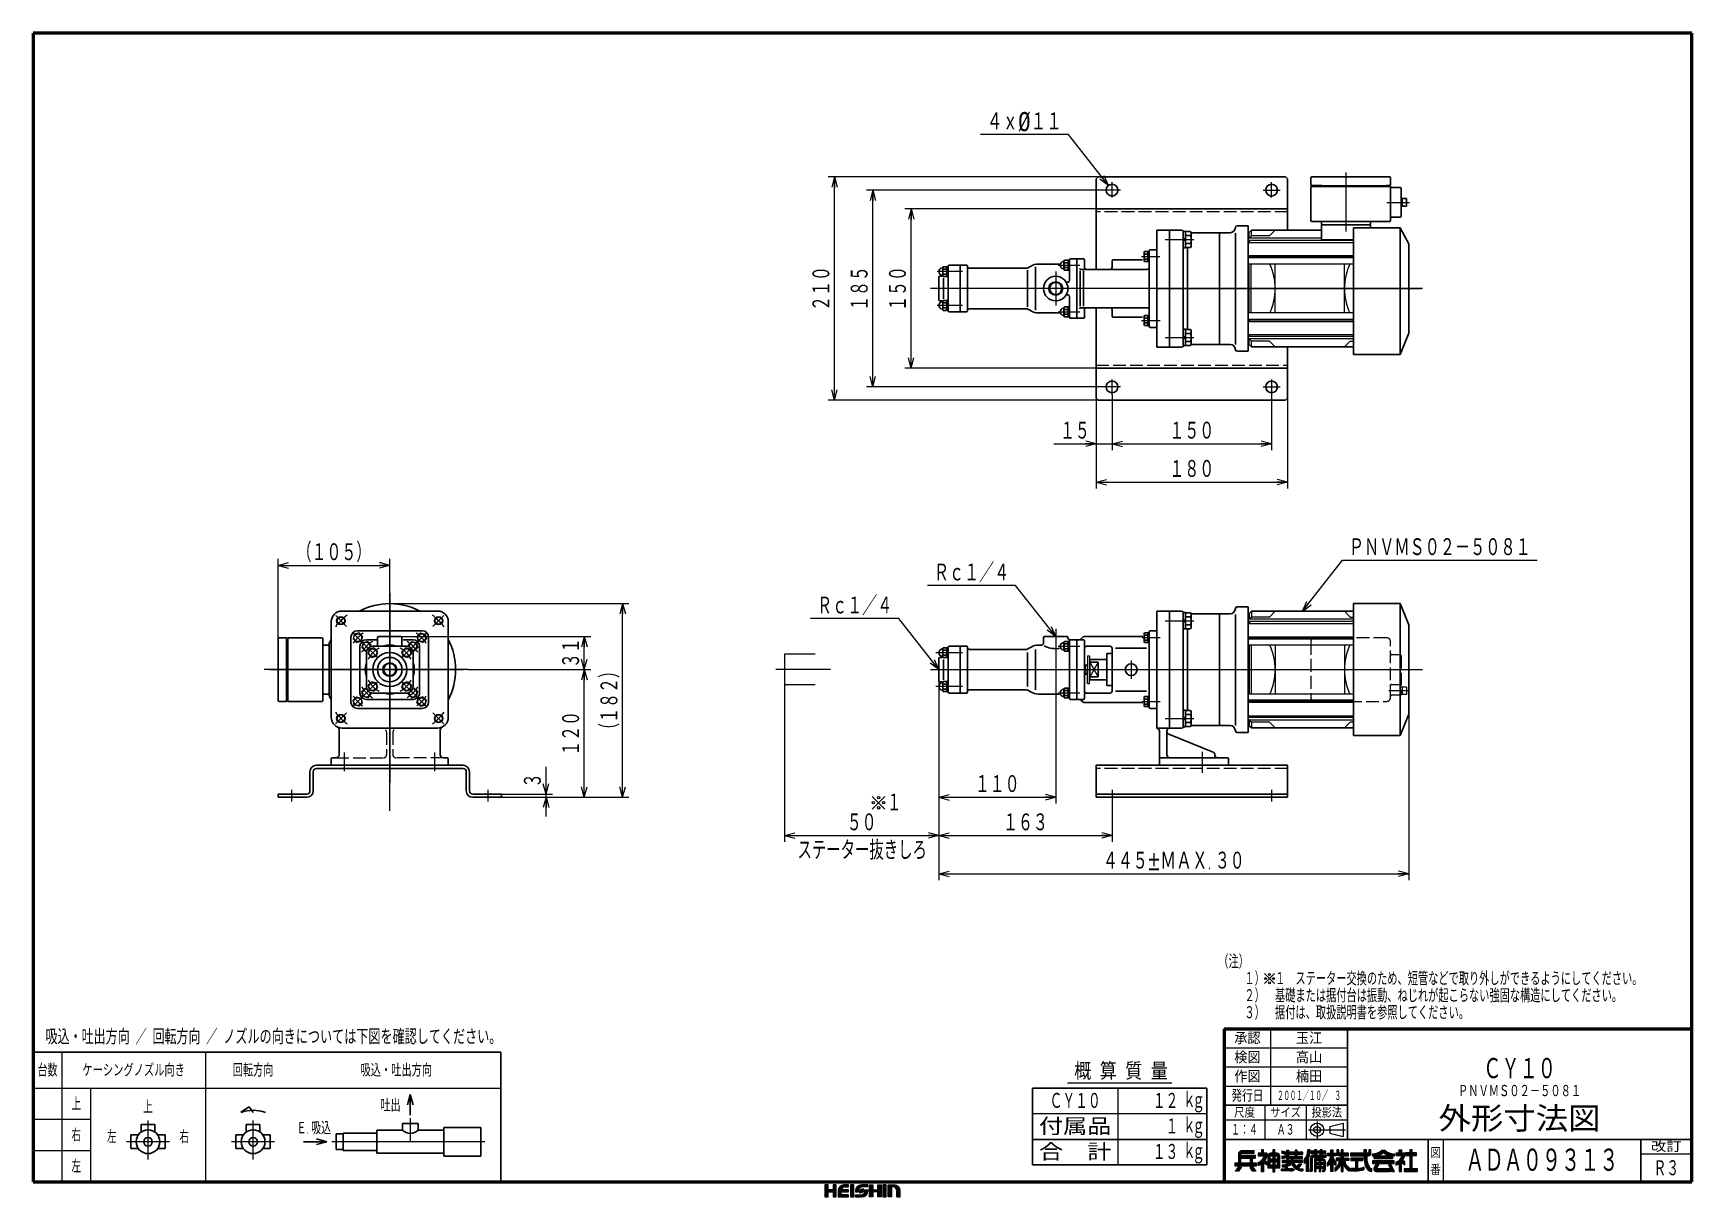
# Model space of a CAD drawing. Header units: millimetres. Extents: x 15 to 405, y 9 to 283.
import ezdxf
from ezdxf.enums import TextEntityAlignment as Align

# ---------------------------------------------------------------- set-up
doc = ezdxf.new("R2010")
doc.units = ezdxf.units.MM
for name, pattern in [('一点鎖線', [13, 10, -1, 1, -1]), ('二点鎖線', [15, 10, -1, 1, -1, 1, -1]), ('実線', [0]), ('破線', [4, 3, -1]), ('補助線', [2, 1, -1])]:
    doc.linetypes.add(name, pattern=pattern)
for name, color, linetype, lineweight in [('GR1', 1, '実線', 25), ('GR1-02', 1, '実線', 25), ('GR1-03', 1, '実線', 25), ('GR1-05', 1, '実線', 25), ('GR1-16', 1, '実線', 25)]:
    doc.layers.add(name, color=color, linetype=linetype, lineweight=lineweight)
doc.styles.add('FX_VECTOR', font='MONOTXT.SHX', dxfattribs={"bigfont": 'BigFont.shx'})

msp = doc.modelspace()

# ---------------------------------------------------------------- texts
at = {"layer": 'GR1-02', "color": 7, "lineweight": 13, "style": 'FX_VECTOR'}
for s, width, p, p2 in [('４ｘ%%c１１', 0.938636, (239.21, 259.97), (256.91, 259.97)), ('ＰＮＶＭＳ０２－５０８１', 0.936839, (324.37, 159.9), (367.13, 159.9)), ('Ｒｃ１／４', 0.949425, (226.81, 153.94), (244.51, 153.94)), ('Ｒｃ１／４', 0.949425, (199.31, 146.19), (217.01, 146.19))]:
    msp.add_text(s, height=4.5, dxfattribs=dict(at, width=width)).set_placement(p, p2, align=Align.FIT)
for s, height, rotation, width, p, p2 in [('２１０', 4.5, 90, 0.964444, (202.63, 217.71), (202.63, 228.25)), ('１８５', 4.5, 90, 0.964444, (211.63, 217.71), (211.63, 228.25)), ('１５０', 4.5, 90, 0.964444, (220.63, 217.71), (220.63, 228.25)), ('１５', 4.5, 0, 0.984242, (256.47, 187.28), (263.43, 187.28)), ('１５０', 4.5, 0, 0.964444, (282.16, 187.28), (292.7, 187.28)), ('１８０', 4.5, 0, 0.964444, (282.16, 178.28), (292.7, 178.28)), ('（', 4.5, 0, 1.051556, (77.07, 158.71), (80.45, 158.71)), ('１０５', 4.5, 0, 0.964444, (80.45, 158.71), (90.99, 158.71)), ('）', 4.5, 0, 1.051556, (90.99, 158.71), (94.37, 158.71)), ('３１', 4.5, 90, 0.984242, (143.79, 133.8), (143.79, 140.76)), ('）', 4.5, 90, 1.051556, (152.79, 131.43), (152.79, 134.81)), ('１８２', 4.5, 90, 0.964444, (152.79, 120.89), (152.79, 131.43)), ('１２０', 4.5, 90, 0.964444, (143.79, 113.14), (143.79, 123.68)), ('（', 4.5, 90, 1.051556, (152.79, 117.51), (152.79, 120.89)), ('３', 4.5, 90, 1.051556, (134.79, 105.66), (134.79, 109.04)), ('１１０', 4.5, 0, 0.964444, (236.41, 104.21), (246.95, 104.21)), ('５０', 4.5, 0, 0.984242, (206.33, 95.21), (213.29, 95.21)), ('１６３', 4.5, 0, 0.964444, (243.04, 95.21), (253.58, 95.21)), ('４４５', 4.5, 0, 0.964444, (266.53, 86.21), (277.07, 86.21)), ('%%pＭＡＸ', 4.5, 0, 0.855758, (277.07, 86.21), (291.19, 86.21)), ('３０', 4.5, 0, 0.984242, (292.88, 86.21), (299.84, 86.21)), ('．', 2.25, 0, 1.051556, (291.19, 86.21), (292.88, 86.21))]:
    msp.add_text(s, height=height, rotation=rotation, dxfattribs=dict(at, width=width)).set_placement(p, p2, align=Align.FIT)
at = {"layer": 'GR1-16', "color": 7, "lineweight": 13, "style": 'FX_VECTOR'}
for s, height, width, p, p2 in [('承認', 2.8, 1.409091, (297.4, 45.35), (303.6, 45.35)), ('玉江', 2.8, 1.409091, (311.9, 45.35), (318.1, 45.35)), ('検図', 2.8, 1.409091, (297.4, 40.85), (303.6, 40.85)), ('高山', 2.8, 1.409091, (311.9, 40.85), (318.1, 40.85)), ('作図', 2.8, 1.409091, (297.4, 36.35), (303.6, 36.35)), ('楠田', 2.8, 1.409091, (311.9, 36.35), (318.1, 36.35)), ('ＰＮＶＭＳ０２－５０８１', 3, 0.952394, (350.01, 32.86), (378.99, 32.86)), ('発行日', 2.8, 1.102941, (296.75, 31.85), (304.25, 31.85)), ('２００１／１０／\u3000３', 2.5, 0.711864, (307.5, 32), (322.5, 32)), ('尺度', 2.3, 1.369565, (297.36, 28.1), (302.31, 28.1)), ('サイズ', 2.3, 1.284527, (305.91, 28.1), (313.09, 28.1)), ('投影法', 2.3, 1.284527, (315.58, 28.1), (322.75, 28.1)), ('１：４', 2.8, 0.926471, (296.68, 23.85), (302.98, 23.85)), ('Ａ３', 2.8, 0.954545, (307.4, 23.85), (311.6, 23.85)), ('図', 2.5, 1.4, (343.5, 18.59), (346, 18.59)), ('改訂', 2.5, 1.844452, (395.38, 20), (402.62, 20)), ('番', 2.5, 1.4, (343.5, 14.59), (346, 14.59))]:
    msp.add_text(s, height=height, dxfattribs=dict(at, width=width)).set_placement(p, p2, align=Align.FIT)
at = {"layer": 'GR1-16', "color": 3, "style": 'FX_VECTOR'}
for s, height, width, p, p2 in [('ＣＹ１０', 5.4, 0.961739, (355.97, 36.85), (373.03, 36.85)), ('外形寸法図', 5.94, 1.547711, (345.46, 24.77), (383.54, 24.77)), ('ＡＤＡ０９３１３', 5.94, 0.902644, (351.75, 15.03), (387.75, 15.03)), ('Ｒ３', 4, 0.954545, (396, 14.18), (402, 14.18))]:
    msp.add_text(s, height=height, dxfattribs=dict(at, width=width)).set_placement(p, p2, align=Align.FIT)

# ---------------------------------------------------------------- blocks, each defined once
blk = doc.blocks.new('BLKF023')
at = {"color": 0, "linetype": 'ByBlock', "lineweight": -2}
for p, q in [((212.28, 100.64), (215.25, 103.61)), ((212.28, 103.61), (215.25, 100.64))]:
    blk.add_line(p, q, dxfattribs=at)
for centre in [(212.56, 102.12), (213.77, 103.33), (214.97, 102.12), (213.77, 100.92)]:
    blk.add_circle(centre, 0.28, dxfattribs=at)
at = {"color": 0, "linetype": 'ByBlock', "lineweight": -2, "style": 'FX_VECTOR'}
for s, width, p, p2 in [('１', 1.051556, (215.75, 99.87), (219.13, 99.87)), ('ステーター抜きしろ', 0.89283, (194.72, 88.72), (225.14, 88.72))]:
    blk.add_text(s, height=4.5, dxfattribs=dict(at, width=width)).set_placement(p, p2, align=Align.FIT)
blk = doc.blocks.new('BLKF024')
at = {"color": 0, "linetype": 'ByBlock', "lineweight": -2}
for p, q in [((198.88, 137.01), (191.68, 137.01)), ((191.68, 137.01), (191.68, 129.81)), ((198.88, 129.81), (191.68, 129.81))]:
    blk.add_line(p, q, dxfattribs=at)
at = {"color": 0, "linetype": '実線', "lineweight": -2}
blk.add_line((202.48, 133.41), (189.6, 133.41), dxfattribs=at)
blk = doc.blocks.new('BLKF025')
at = {"color": 0, "linetype": 'ByBlock', "lineweight": -2}
for p, q in [((201.92, 12.27), (201.15, 12.27)), ((201.15, 12.27), (201.15, 9.49)), ((201.34, 9.68), (201.34, 12.07)), ((201.34, 12.07), (201.72, 12.07)), ((201.53, 9.68), (201.53, 12.07)), ((201.72, 12.07), (201.72, 9.68)), ((201.92, 11.1), (201.92, 12.27)), ((203.84, 12.27), (203.07, 12.27)), ((203.07, 12.27), (203.07, 11.1)), ((203.64, 12.07), (203.26, 12.07)), ((203.26, 12.07), (203.26, 9.68)), ((203.45, 9.68), (203.45, 12.07)), ((203.64, 9.68), (203.64, 12.07)), ((203.84, 9.49), (203.84, 12.27)), ((205.63, 12.12), (206.53, 12.12)), ((206.73, 12.27), (205.64, 12.27)), ((205.9, 11.82), (206.73, 11.82)), ((206.53, 11.97), (205.92, 11.97)), ((206.53, 12.12), (206.53, 11.97)), ((206.73, 11.82), (206.73, 12.27)), ((207.16, 12.27), (207.16, 9.49)), ((207.93, 12.27), (207.16, 12.27)), ((207.35, 12.07), (207.73, 12.07)), ((207.35, 9.68), (207.35, 12.07)), ((207.54, 12.07), (207.54, 9.68)), ((207.73, 12.07), (207.73, 9.68)), ((207.93, 9.49), (207.93, 12.27)), ((211.07, 12.12), (209.71, 12.12)), ((211.27, 12.27), (209.73, 12.27)), ((211.27, 11.82), (209.93, 11.82)), ((209.96, 11.97), (211.07, 11.97)), ((211.07, 11.97), (211.07, 12.12)), ((211.27, 11.82), (211.27, 12.27)), ((211.66, 9.49), (211.66, 12.27)), ((211.66, 12.27), (212.43, 12.27)), ((211.85, 9.68), (211.85, 12.07)), ((211.85, 12.07), (212.24, 12.07)), ((212.05, 9.68), (212.05, 12.07)), ((212.24, 12.07), (212.24, 9.68)), ((212.43, 12.27), (212.43, 11.1)), ((213.58, 11.1), (213.58, 12.27)), ((213.58, 12.27), (214.35, 12.27)), ((213.77, 12.07), (214.16, 12.07)), ((213.77, 9.68), (213.77, 12.07)), ((213.96, 12.07), (213.96, 9.68)), ((214.16, 12.07), (214.16, 9.68)), ((214.35, 12.27), (214.35, 9.49)), ((215.58, 12.27), (214.81, 12.27)), ((214.81, 12.27), (214.81, 9.49)), ((215.39, 12.07), (215, 12.07)), ((215, 12.07), (215, 9.68)), ((215.2, 9.68), (215.2, 12.07)), ((215.39, 9.68), (215.39, 12.07)), ((215.58, 9.49), (215.58, 12.27)), ((216.04, 12.27), (217.45, 12.27)), ((216.04, 9.49), (216.04, 12.27)), ((217.46, 12.12), (216.23, 12.12)), ((216.23, 12.12), (216.23, 9.68)), ((216.43, 12.12), (216.43, 9.68)), ((216.62, 9.68), (216.62, 11.97)), ((216.62, 11.97), (217.18, 11.97)), ((217.18, 11.82), (216.81, 11.82)), ((216.81, 11.82), (216.81, 9.49)), ((201.15, 9.49), (201.92, 9.49)), ((201.72, 9.68), (201.34, 9.68)), ((201.72, 10.95), (203.26, 10.95)), ((203.26, 10.8), (201.72, 10.8)), ((203.07, 11.1), (201.92, 11.1)), ((201.92, 9.49), (201.92, 10.65)), ((201.92, 10.65), (203.07, 10.65)), ((203.07, 10.65), (203.07, 9.49)), ((203.07, 9.49), (203.84, 9.49)), ((203.26, 9.68), (203.64, 9.68)), ((204.24, 10.87), (204.24, 9.49)), ((204.24, 9.49), (206.73, 9.49)), ((204.43, 9.64), (204.43, 10.92)), ((206.53, 9.64), (204.43, 9.64)), ((204.62, 10.89), (204.62, 9.64)), ((204.82, 10.95), (206.53, 10.95)), ((204.82, 10.87), (204.82, 9.79)), ((206.53, 10.8), (204.82, 10.8)), ((204.82, 9.79), (206.53, 9.79)), ((205, 9.94), (205, 10.65)), ((205, 10.65), (206.73, 10.65)), ((206.73, 9.94), (205, 9.94)), ((206.73, 11.1), (205.02, 11.1)), ((206.53, 10.95), (206.53, 10.8)), ((206.53, 9.79), (206.53, 9.64)), ((206.73, 10.65), (206.73, 11.1)), ((206.73, 9.49), (206.73, 9.94)), ((207.16, 9.49), (207.93, 9.49)), ((207.73, 9.68), (207.35, 9.68)), ((208.33, 10.87), (208.33, 10.65)), ((208.33, 10.65), (209.03, 10.65)), ((208.33, 9.49), (208.33, 9.94)), ((208.33, 9.94), (209.67, 9.94)), ((208.33, 9.49), (209.87, 9.49)), ((208.51, 10.85), (208.51, 10.92)), ((208.86, 10.85), (208.51, 10.85)), ((208.53, 9.79), (209.65, 9.79)), ((208.53, 9.79), (208.53, 9.64)), ((208.53, 9.64), (209.9, 9.64)), ((208.68, 10.89), (208.68, 10.85)), ((208.86, 10.87), (208.86, 10.85)), ((209.03, 10.65), (209.03, 10.92)), ((210.16, 11.13), (209.42, 10.61)), ((209.63, 11.11), (209.96, 10.65)), ((210.57, 10.84), (210.57, 11.1)), ((210.57, 11.1), (211.27, 11.1)), ((211.1, 10.91), (210.75, 10.91)), ((210.75, 10.91), (210.75, 10.89)), ((210.92, 10.91), (210.92, 10.86)), ((211.1, 10.91), (211.1, 10.84)), ((211.27, 11.1), (211.27, 10.89)), ((212.43, 9.49), (211.66, 9.49)), ((212.24, 9.68), (211.85, 9.68)), ((212.24, 10.95), (213.77, 10.95)), ((213.77, 10.8), (212.24, 10.8)), ((212.43, 11.1), (213.58, 11.1)), ((212.43, 10.65), (212.43, 9.49)), ((213.58, 10.65), (212.43, 10.65)), ((213.58, 9.49), (213.58, 10.65)), ((214.35, 9.49), (213.58, 9.49)), ((214.16, 9.68), (213.77, 9.68)), ((214.81, 9.49), (215.58, 9.49)), ((215, 9.68), (215.39, 9.68)), ((216.81, 9.49), (216.04, 9.49)), ((216.23, 9.68), (216.62, 9.68)), ((218.08, 9.49), (218.08, 10.92)), ((218.08, 9.49), (218.85, 9.49)), ((218.28, 10.87), (218.28, 9.68)), ((218.28, 9.68), (218.66, 9.68)), ((218.47, 10.89), (218.47, 9.68)), ((218.66, 9.68), (218.66, 10.92)), ((218.85, 9.49), (218.85, 10.87))]:
    blk.add_line(p, q, dxfattribs=at)
blk.add_circle((209.8, 10.87), 0.19, dxfattribs=at)
for centre, radius, start, end in [((205.64, 10.87), 1.4, 90, 180), ((205.63, 10.92), 1.2, 90, 180), ((205.77, 10.89), 1.15, 90, 180), ((205.92, 10.87), 1.1, 90, 180), ((205.9, 10.92), 0.9, 90, 168.0737), ((209.73, 10.87), 1.4, 90, 180), ((209.71, 10.92), 1.2, 90, 180), ((209.83, 10.89), 1.15, 90, 180), ((209.96, 10.87), 1.1, 90, 180), ((209.93, 10.92), 0.9, 90, 180), ((217.18, 10.87), 1.1, 0, 90), ((217.18, 10.92), 0.9, 0, 90), ((217.32, 10.89), 1.15, 360, 90), ((217.45, 10.87), 1.4, 0, 90), ((217.46, 10.92), 1.2, 0, 90), ((209.53, 10.68), 0.254, 161.3657, 269.2074), ((210.06, 10.51), 0.81, 88.1139, 161.3657), ((209.54, 11.24), 0.81, 269.2074, 342.4592), ((209.65, 10.89), 1.1, 270, 0), ((209.67, 10.84), 0.9, 270, 0), ((209.77, 10.86), 1.15, 270, 0), ((209.87, 10.89), 1.4, 270, 0), ((209.9, 10.84), 1.2, 270, 0), ((210.08, 11.07), 0.246, 342.4592, 88.1139)]:
    blk.add_arc(centre, radius, start, end, dxfattribs=at)
blk = doc.blocks.new('BLKF026')
at = {"color": 0, "linetype": 'ByBlock', "lineweight": -2}
for p, q in [((405, 283), (15, 283)), ((15, 283), (15, 13)), ((405, 13), (405, 283)), ((15, 13), (405, 13))]:
    blk.add_line(p, q, dxfattribs=at)
blk = doc.blocks.new('BLKF027')
at = {"color": 0, "linetype": '一点鎖線', "lineweight": -2}
for p, q in [((314.83, 25.25), (323.53, 25.25)), ((316.88, 27.22), (316.88, 23.2))]:
    blk.add_line(p, q, dxfattribs=at)
at = {"color": 0, "linetype": 'ByBlock', "lineweight": -2}
for p, q in [((319.9, 26.03), (323.02, 26.81)), ((319.9, 26.03), (319.9, 24.47)), ((319.9, 24.47), (323.02, 23.69)), ((323.02, 26.81), (323.02, 23.69))]:
    blk.add_line(p, q, dxfattribs=at)
for radius in [1.56, 0.78]:
    blk.add_circle((316.88, 25.25), radius, dxfattribs=at)
blk = doc.blocks.new('BLKF028')
at = {"color": 0, "linetype": 'ByBlock', "lineweight": -2}
for p, q in [((264.93, 103.41), (264.93, 110.91)), ((264.93, 110.91), (309.93, 110.91)), ((309.93, 110.91), (309.93, 103.41)), ((264.93, 104.16), (309.93, 104.16)), ((309.93, 103.41), (264.93, 103.41))]:
    blk.add_line(p, q, dxfattribs=at)
at = {"color": 7, "linetype": 'ByBlock', "lineweight": 13}
for p, q in [((268.68, 105.16), (268.68, 102.41)), ((306.18, 105.16), (306.18, 102.41))]:
    blk.add_line(p, q, dxfattribs=at)
at = {"layer": 'GR1-03', "color": 7, "linetype": '破線', "lineweight": 13}
blk.add_line((309.93, 110.16), (264.93, 110.16), dxfattribs=at)
blk = doc.blocks.new('BLKF029')
at = {"color": 0, "linetype": 'ByBlock', "lineweight": -2}
for p, q in [((264.93, 248.73), (265.43, 249.23)), ((264.93, 227.48), (264.93, 248.73)), ((265.43, 249.23), (309.43, 249.23)), ((309.43, 249.23), (309.93, 248.73)), ((309.93, 248.73), (309.93, 236.7)), ((309.93, 241.73), (264.93, 241.73)), ((264.93, 197.23), (264.93, 218.48)), ((309.93, 197.23), (309.93, 209.27)), ((309.93, 204.23), (264.93, 204.23)), ((265.43, 196.73), (264.93, 197.23)), ((265.43, 196.73), (309.43, 196.73)), ((309.43, 196.73), (309.93, 197.23))]:
    blk.add_line(p, q, dxfattribs=at)
at = {"color": 7, "linetype": 'ByBlock', "lineweight": 13}
for p, q in [((270.66, 246.11), (266.64, 246.11)), ((268.68, 244.39), (268.68, 247.98)), ((304.2, 246.11), (308.23, 246.11)), ((306.18, 244.39), (306.18, 247.98)), ((270.66, 199.86), (266.64, 199.86)), ((268.68, 197.98), (268.68, 201.58)), ((304.2, 199.86), (308.23, 199.86)), ((306.18, 201.58), (306.18, 197.98))]:
    blk.add_line(p, q, dxfattribs=at)
at = {"color": 0, "linetype": 'ByBlock', "lineweight": -2}
for centre in [(268.68, 246.11), (306.18, 246.11), (268.68, 199.86), (306.18, 199.86)]:
    blk.add_circle(centre, 1.38, dxfattribs=at)
at = {"layer": 'GR1-03', "color": 7, "linetype": '破線', "lineweight": 13}
for p, q in [((309.93, 240.98), (264.93, 240.98)), ((264.93, 204.98), (309.93, 204.98))]:
    blk.add_line(p, q, dxfattribs=at)
blk = doc.blocks.new('BLKF030')
at = {"color": 0, "linetype": 'ByBlock', "lineweight": -2}
for p, q in [((80.09, 104.91), (80.09, 109.41)), ((80.84, 109.41), (80.84, 104.91)), ((116.09, 110.91), (81.59, 110.91)), ((81.59, 110.16), (116.09, 110.16)), ((116.84, 109.41), (116.84, 104.91)), ((117.59, 104.91), (117.59, 109.41)), ((72.59, 103.41), (72.59, 104.16)), ((72.59, 104.16), (79.34, 104.16)), ((79.34, 103.41), (72.59, 103.41)), ((125.09, 104.16), (118.34, 104.16)), ((118.34, 103.41), (125.09, 103.41)), ((125.09, 103.41), (125.09, 104.16))]:
    blk.add_line(p, q, dxfattribs=at)
at = {"color": 7, "linetype": 'ByBlock', "lineweight": 13}
for p, q in [((75.72, 105.16), (75.72, 102.41)), ((121.97, 102.41), (121.97, 105.16))]:
    blk.add_line(p, q, dxfattribs=at)
at = {"color": 0, "linetype": 'ByBlock', "lineweight": -2}
for centre, radius, start, end in [((81.59, 109.41), 1.5, 90, 180), ((81.59, 109.41), 0.75, 90, 180), ((116.09, 109.41), 1.5, 0, 90), ((116.09, 109.41), 0.75, 0, 90), ((79.34, 104.91), 0.75, 270, 0), ((79.34, 104.91), 1.5, 270, 0), ((118.34, 104.91), 1.5, 180, 270), ((118.34, 104.91), 0.75, 180, 270)]:
    blk.add_arc(centre, radius, start, end, dxfattribs=at)
blk = doc.blocks.new('BLKF031')
at = {"color": 0, "linetype": 'ByBlock', "lineweight": -2}
for p, q in [((98.84, 151.39), (98.84, 106.88)), ((88.67, 143.58), (86.16, 146.1)), ((109.01, 143.58), (111.59, 146.16)), ((90.51, 141.74), (90.21, 140.62)), ((91.03, 139.81), (90.21, 140.62)), ((90.27, 141.98), (95.96, 136.29)), ((91.63, 142.04), (90.51, 141.74)), ((91.63, 142.04), (92.44, 141.22)), ((92.44, 141.22), (92.15, 140.11)), ((107.42, 141.99), (101.72, 136.29)), ((106.06, 142.04), (105.24, 141.22)), ((105.24, 141.22), (105.54, 140.11)), ((106.06, 142.04), (107.17, 141.74)), ((106.65, 139.81), (107.47, 140.62)), ((107.17, 141.74), (107.47, 140.62)), ((91.03, 139.81), (92.15, 140.11)), ((92.55, 139.71), (92.25, 138.59)), ((93.06, 137.77), (92.25, 138.59)), ((93.66, 140.01), (92.55, 139.71)), ((93.06, 137.77), (93.28, 137.83)), ((93.66, 140.01), (94.48, 139.19)), ((94.48, 139.19), (94.42, 138.98)), ((104.02, 140.01), (103.21, 139.19)), ((103.21, 139.19), (103.26, 138.98)), ((104.02, 140.01), (105.14, 139.71)), ((104.62, 137.77), (104.41, 137.83)), ((104.62, 137.77), (105.44, 138.59)), ((105.14, 139.71), (105.44, 138.59)), ((106.65, 139.81), (105.54, 140.11)), ((117.24, 133.41), (69.34, 133.41)), ((95.96, 130.53), (90.25, 124.82)), ((93.06, 129.05), (92.25, 128.23)), ((93.06, 129.05), (93.28, 128.99)), ((101.72, 130.53), (107.44, 124.81)), ((104.62, 129.05), (104.41, 128.99)), ((104.62, 129.05), (105.44, 128.23)), ((91.03, 127.01), (90.21, 126.2)), ((90.51, 125.08), (90.21, 126.2)), ((91.63, 124.78), (90.51, 125.08)), ((91.03, 127.01), (92.15, 126.71)), ((91.63, 124.78), (92.44, 125.6)), ((92.44, 125.6), (92.15, 126.71)), ((92.55, 127.11), (92.25, 128.23)), ((93.66, 126.81), (92.55, 127.11)), ((93.66, 126.81), (94.48, 127.63)), ((94.48, 127.63), (94.42, 127.84)), ((103.21, 127.63), (103.26, 127.84)), ((104.02, 126.81), (103.21, 127.63)), ((104.02, 126.81), (105.14, 127.11)), ((105.14, 127.11), (105.44, 128.23)), ((105.24, 125.6), (105.54, 126.71)), ((106.06, 124.78), (105.24, 125.6)), ((106.65, 127.01), (105.54, 126.71)), ((106.06, 124.78), (107.17, 125.08)), ((106.65, 127.01), (107.47, 126.2)), ((107.17, 125.08), (107.47, 126.2)), ((88.67, 123.24), (86.09, 120.66)), ((109.01, 123.24), (111.59, 120.66)), ((88.22, 109.57), (88.22, 113.92)), ((109.47, 109.57), (109.47, 113.92))]:
    blk.add_line(p, q, dxfattribs=at)
at = {"color": 3, "linetype": 'ByBlock', "lineweight": 25}
for p, q in [((85.09, 122.16), (85.09, 144.66)), ((87.59, 147.16), (110.09, 147.16)), ((112.59, 144.66), (112.59, 122.16)), ((89.72, 125.78), (89.72, 141.03)), ((106.47, 142.53), (91.22, 142.53)), ((93.34, 140.41), (95.72, 140.41)), ((95.97, 140.91), (95.97, 139.08)), ((96.22, 141.16), (101.47, 141.16)), ((101.72, 140.91), (101.72, 139.08)), ((104.34, 140.41), (101.97, 140.41)), ((107.97, 141.03), (107.97, 125.78)), ((91.84, 138.91), (91.84, 127.91)), ((93.34, 137.41), (93.34, 129.41)), ((93.75, 137.09), (94.05, 138.2)), ((93.75, 137.09), (94.57, 136.27)), ((94.05, 138.2), (95.16, 138.5)), ((94.57, 136.27), (95.68, 136.57)), ((102.84, 138.91), (94.84, 138.91)), ((95.98, 137.69), (95.16, 138.5)), ((95.98, 137.69), (95.68, 136.57)), ((102.52, 138.5), (101.7, 137.69)), ((101.7, 137.69), (102, 136.57)), ((103.12, 136.27), (102, 136.57)), ((102.52, 138.5), (103.64, 138.2)), ((103.12, 136.27), (103.93, 137.09)), ((103.64, 138.2), (103.93, 137.09)), ((104.34, 137.41), (104.34, 129.41)), ((105.84, 138.91), (105.84, 127.91)), ((94.57, 130.55), (93.75, 129.73)), ((94.05, 128.62), (93.75, 129.73)), ((94.57, 130.55), (95.68, 130.25)), ((95.16, 128.32), (95.98, 129.13)), ((95.98, 129.13), (95.68, 130.25)), ((101.7, 129.13), (102, 130.25)), ((101.7, 129.13), (102.52, 128.32)), ((103.12, 130.55), (102, 130.25)), ((103.93, 129.73), (103.12, 130.55)), ((103.93, 129.73), (103.64, 128.62)), ((93.34, 126.41), (104.34, 126.41)), ((95.16, 128.32), (94.05, 128.62)), ((94.84, 127.91), (102.84, 127.91)), ((103.64, 128.62), (102.52, 128.32)), ((106.47, 124.28), (91.22, 124.28)), ((86.97, 119.21), (86.97, 113.41)), ((110.09, 119.66), (87.59, 119.66)), ((110.72, 119.21), (110.72, 113.41)), ((85.09, 110.91), (85.09, 112.41)), ((85.09, 110.91), (112.59, 110.91)), ((85.34, 112.66), (86.22, 112.66)), ((112.34, 112.66), (111.47, 112.66)), ((112.59, 110.91), (112.59, 112.41))]:
    blk.add_line(p, q, dxfattribs=at)
at = {"color": 0, "linetype": '破線', "lineweight": -2}
for p, q in [((98.09, 118.69), (98.09, 113.41)), ((99.59, 118.69), (99.59, 113.41)), ((86.22, 112.66), (97.34, 112.66)), ((111.47, 112.66), (100.34, 112.66))]:
    blk.add_line(p, q, dxfattribs=at)
at = {"color": 0, "linetype": 'ByBlock', "lineweight": -2}
for centre, radius in [((87.35, 144.9), 1), ((87.35, 144.9), 0.831), ((110.33, 144.9), 1), ((110.33, 144.9), 0.831), ((91.33, 140.92), 0.907), ((106.36, 140.92), 0.907), ((94.86, 137.39), 0.907), ((102.82, 137.39), 0.907), ((98.84, 133.41), 1.64), ((94.86, 129.43), 0.907), ((102.82, 129.43), 0.907), ((91.33, 125.9), 0.907), ((106.36, 125.9), 0.907), ((87.35, 121.92), 1), ((87.35, 121.92), 0.831), ((110.33, 121.92), 1), ((110.33, 121.92), 0.831)]:
    blk.add_circle(centre, radius, dxfattribs=at)
at = {"color": 3, "linetype": 'ByBlock', "lineweight": 25}
for radius in [4, 2.88, 1.43]:
    blk.add_circle((98.84, 133.41), radius, dxfattribs=at)
for centre, radius, start, end in [((87.59, 144.66), 2.5, 90, 180), ((110.09, 144.66), 2.5, 0, 90), ((91.22, 141.03), 1.5, 90, 180), ((93.34, 138.91), 1.5, 90, 180), ((96.22, 140.91), 0.25, 90, 180), ((101.47, 140.91), 0.25, 0, 90), ((104.34, 138.91), 1.5, 360, 90), ((106.47, 141.03), 1.5, 0, 90), ((94.84, 137.41), 1.5, 90, 180), ((98.84, 133.41), 5.75, 75.828, 104.172), ((102.84, 137.41), 1.5, 0, 90), ((98.84, 133.41), 5.75, 165.828, 194.172), ((98.84, 133.41), 5.75, 345.828, 14.172), ((94.84, 129.41), 1.5, 180, 270), ((102.84, 129.41), 1.5, 270, 360), ((91.22, 125.78), 1.5, 180, 270), ((93.34, 127.91), 1.5, 180, 270), ((98.84, 133.41), 5.75, 255.828, 284.172), ((104.34, 127.91), 1.5, 270, 0), ((106.47, 125.78), 1.5, 270, 0), ((87.59, 122.16), 2.5, 180, 270), ((110.09, 122.16), 2.5, 270, 0), ((86.22, 119.21), 0.75, 0, 64.971), ((111.47, 119.21), 0.75, 115.029, 180), ((86.22, 113.41), 0.75, 270, 0), ((111.47, 113.41), 0.75, 180, 270), ((85.34, 112.41), 0.25, 90, 180), ((112.34, 112.41), 0.25, 0, 90)]:
    blk.add_arc(centre, radius, start, end, dxfattribs=at)
at = {"color": 0, "linetype": 'ByBlock', "lineweight": -2}
for centre, radius, start, end in [((98.84, 133.41), 16.25, 128.1837, 141.889), ((98.84, 133.41), 16.25, 38.111, 51.8163), ((98.84, 133.41), 10.62, 125.9422, 144.0578), ((98.84, 133.41), 10.62, 35.9422, 54.0578), ((98.84, 133.41), 7.75, 121.5932, 148.4068), ((93.36, 138.89), 0.907, 2.2991, 267.7009), ((98.84, 133.41), 5.62, 115.9584, 154.0416), ((98.84, 133.41), 5.62, 25.9584, 64.0416), ((98.84, 133.41), 7.75, 31.5932, 58.4068), ((104.32, 138.89), 0.907, 272.2991, 177.7009), ((98.84, 133.41), 7.75, 211.5932, 238.4068), ((93.36, 127.93), 0.907, 92.2991, 357.7009), ((98.84, 133.41), 5.62, 205.9584, 244.0416), ((98.84, 133.41), 5.62, 295.9584, 334.0416), ((98.84, 133.41), 7.75, 301.5932, 328.4068), ((104.32, 127.93), 0.907, 182.2991, 87.7009), ((98.84, 133.41), 10.62, 215.9422, 233.1217), ((98.84, 133.41), 10.62, 307.0204, 324.0578), ((98.84, 133.41), 16.25, 218.111, 231.8163), ((98.84, 133.41), 16.25, 308.1837, 321.889)]:
    blk.add_arc(centre, radius, start, end, dxfattribs=at)
at = {"color": 0, "linetype": '破線', "lineweight": -2}
for centre, start, end in [((97.34, 118.69), 0, 45.8773), ((100.34, 118.69), 134.1227, 180), ((97.34, 113.41), 270, 0), ((100.34, 113.41), 180, 270)]:
    blk.add_arc(centre, 0.75, start, end, dxfattribs=at)
blk = doc.blocks.new('BLKF032')
at = {"color": 0, "linetype": 'ByBlock', "lineweight": -2}
for p, q in [((282.18, 147.16), (279.18, 147.16)), ((279.18, 147.16), (279.18, 119.66)), ((282.18, 147.16), (279.18, 147.16)), ((282.18, 147.16), (282.18, 119.66)), ((282.18, 147.16), (282.18, 119.66)), ((282.18, 147.16), (282.18, 119.66)), ((252.56, 140.91), (252.56, 139.66)), ((258.06, 141.16), (252.81, 141.16)), ((258.81, 140.41), (261.93, 140.41)), ((260.43, 140.41), (260.43, 126.41)), ((261.33, 140.56), (261.86, 141.09)), ((275.95, 141.16), (262.04, 141.16)), ((276.23, 141.91), (276.33, 142.08)), ((276.23, 139.94), (276.23, 141.91)), ((276.33, 142.08), (277.11, 142.08)), ((277.11, 141.5), (276.34, 141.5)), ((277.11, 142.08), (277.11, 139.77)), ((277.11, 142.07), (277.43, 142.07)), ((277.43, 141.13), (277.11, 140.94)), ((277.11, 140.72), (277.43, 140.9)), ((277.43, 142.28), (277.43, 124.53)), ((279.18, 142.53), (277.68, 142.53)), ((228.86, 138.37), (228.96, 138.54)), ((228.86, 136.4), (228.86, 138.37)), ((228.96, 138.54), (229.76, 138.54)), ((228.96, 137.96), (229.75, 137.96)), ((228.96, 136.81), (229.75, 136.81)), ((229.86, 138.37), (229.76, 138.54)), ((229.86, 138.54), (230.18, 138.54)), ((229.86, 136.24), (229.86, 138.54)), ((229.86, 137.41), (230.18, 137.59)), ((229.86, 137.18), (230.18, 137.37)), ((230.18, 128.16), (230.18, 138.66)), ((234.43, 138.91), (230.43, 138.91)), ((232.93, 138.91), (232.93, 127.91)), ((234.68, 138.66), (234.68, 128.16)), ((235.18, 138.16), (248.3, 138.16)), ((248.79, 137.41), (248.79, 129.41)), ((249.62, 138.69), (249.05, 138.36)), ((250.66, 138.16), (250.66, 128.66)), ((251.37, 139.16), (252.06, 139.16)), ((257.36, 139.88), (257.46, 140.04)), ((257.36, 137.9), (257.36, 139.88)), ((257.36, 137.9), (257.46, 137.74)), ((257.46, 140.04), (258.26, 140.04)), ((257.46, 139.47), (258.25, 139.47)), ((257.46, 138.31), (258.25, 138.31)), ((257.46, 137.74), (258.26, 137.74)), ((258.36, 139.88), (258.26, 140.04)), ((258.36, 137.9), (258.26, 137.74)), ((258.36, 140.04), (258.68, 140.04)), ((258.36, 137.74), (258.36, 140.04)), ((258.36, 137.9), (258.36, 139.88)), ((258.36, 138.91), (258.68, 139.1)), ((258.36, 138.68), (258.68, 138.87)), ((258.36, 137.74), (258.68, 137.74)), ((258.68, 126.66), (258.68, 140.16)), ((262.18, 140.16), (262.18, 126.66)), ((268.18, 138.91), (262.68, 138.91)), ((267.43, 137.16), (267.43, 129.66)), ((268.61, 137.16), (267.43, 137.16)), ((268.68, 138.41), (268.68, 128.41)), ((269.49, 138.46), (276.74, 138.46)), ((276.33, 139.77), (276.23, 139.94)), ((277.11, 139.77), (276.33, 139.77)), ((276.34, 140.35), (277.11, 140.35)), ((277.11, 139.77), (277.43, 139.77)), ((227.93, 130.79), (227.93, 136.03)), ((228.71, 136.28), (228.18, 136.28)), ((228.86, 136.4), (228.96, 136.23)), ((228.96, 136.23), (229.76, 136.23)), ((229.06, 135.82), (229.06, 131)), ((229.86, 136.4), (229.76, 136.23)), ((229.86, 136.24), (230.18, 136.24)), ((262.22, 134.41), (262.43, 134.41)), ((262.43, 134.47), (262.43, 132.35)), ((262.43, 134.47), (262.88, 134.47)), ((263.43, 135.78), (267.43, 135.78)), ((263.43, 135.78), (263.43, 131.03)), ((263.43, 135.14), (265.43, 135.14)), ((265.43, 135.14), (265.43, 131.68)), ((228.71, 130.53), (228.18, 130.53)), ((228.86, 130.42), (228.96, 130.59)), ((228.86, 130.42), (228.86, 128.45)), ((228.96, 130.59), (229.76, 130.59)), ((228.96, 130.01), (229.75, 130.01)), ((228.96, 128.85), (229.75, 128.85)), ((229.86, 130.42), (229.76, 130.59)), ((229.86, 130.58), (229.86, 128.28)), ((229.86, 130.58), (230.18, 130.58)), ((229.86, 129.45), (230.18, 129.64)), ((229.86, 129.23), (230.18, 129.41)), ((257.36, 128.92), (257.46, 129.08)), ((257.36, 126.94), (257.36, 128.92)), ((257.46, 129.08), (258.26, 129.08)), ((258.36, 128.92), (258.26, 129.08)), ((258.36, 129.08), (258.68, 129.08)), ((258.36, 126.78), (258.36, 129.08)), ((258.36, 126.94), (258.36, 128.92)), ((262.22, 132.41), (262.43, 132.41)), ((262.43, 132.35), (262.88, 132.35)), ((263.43, 131.68), (265.43, 131.68)), ((263.43, 131.03), (267.43, 131.03)), ((268.61, 129.66), (267.43, 129.66)), ((228.86, 128.45), (228.96, 128.28)), ((228.96, 128.28), (229.76, 128.28)), ((229.86, 128.45), (229.76, 128.28)), ((229.86, 128.28), (230.18, 128.28)), ((234.43, 127.91), (230.43, 127.91)), ((235.18, 128.66), (248.3, 128.66)), ((249.62, 128.13), (249.05, 128.46)), ((251.37, 127.66), (256.24, 127.66)), ((257.36, 126.94), (257.46, 126.78)), ((257.46, 128.51), (258.25, 128.51)), ((257.46, 127.35), (258.25, 127.35)), ((257.46, 126.78), (258.26, 126.78)), ((258.36, 126.94), (258.26, 126.78)), ((258.36, 127.95), (258.68, 128.14)), ((258.36, 127.72), (258.68, 127.91)), ((258.36, 126.78), (258.68, 126.78)), ((258.93, 126.41), (261.93, 126.41)), ((261.33, 126.26), (261.86, 125.73)), ((262.04, 125.66), (275.95, 125.66)), ((262.68, 127.91), (268.18, 127.91)), ((269.49, 128.36), (276.74, 128.36)), ((276.23, 126.88), (276.33, 127.05)), ((276.23, 124.91), (276.23, 126.88)), ((276.33, 124.74), (276.23, 124.91)), ((276.33, 127.05), (277.11, 127.05)), ((277.11, 126.47), (276.34, 126.47)), ((276.34, 125.32), (277.11, 125.32)), ((277.11, 127.05), (277.11, 124.74)), ((277.11, 127.05), (277.43, 127.05)), ((277.43, 126.1), (277.11, 125.92)), ((277.11, 125.69), (277.43, 125.88)), ((277.11, 124.74), (276.33, 124.74)), ((277.11, 124.75), (277.43, 124.75)), ((279.18, 124.28), (277.68, 124.28)), ((279.18, 119.66), (282.18, 119.66)), ((279.18, 119.66), (282.18, 119.66)), ((279.81, 118.92), (279.81, 110.91)), ((281.56, 118.92), (281.56, 113.41)), ((292.49, 114.04), (282.03, 118.22)), ((292.81, 113.57), (292.81, 113.41)), ((279.81, 110.91), (296.06, 110.91)), ((280.06, 112.66), (295.81, 112.66)), ((296.06, 112.41), (296.06, 110.91))]:
    blk.add_line(p, q, dxfattribs=at)
at = {"color": 7, "linetype": 'ByBlock', "lineweight": 13}
for p, q in [((255.43, 142.97), (255.43, 136.39)), ((275.72, 140.92), (279.98, 140.92)), ((233.49, 137.39), (227.25, 137.39)), ((256.02, 138.89), (261.13, 138.89)), ((262.88, 136.66), (263.38, 136.66)), ((262.88, 136.66), (262.88, 133.41)), ((263.38, 136.66), (263.38, 133.41)), ((225.95, 133.41), (341.67, 133.41)), ((262.88, 130.16), (262.88, 133.41)), ((263.38, 130.16), (263.38, 133.41)), ((265.43, 135.14), (263.43, 131.68)), ((263.43, 135.14), (265.43, 131.68)), ((273.18, 135.56), (273.18, 131.26)), ((233.49, 129.43), (227.25, 129.43)), ((262.88, 130.16), (263.38, 130.16)), ((256.02, 127.93), (261.13, 127.93)), ((275.72, 125.9), (279.98, 125.9)), ((289.93, 109.17), (289.93, 114.12))]:
    blk.add_line(p, q, dxfattribs=at)
at = {"color": 0, "linetype": 'ByBlock', "lineweight": -2}
blk.add_circle((273.18, 133.41), 1.38, dxfattribs=at)
for centre, radius, start, end in [((252.81, 140.91), 0.25, 90, 180), ((258.06, 140.91), 0.25, 0, 90), ((258.81, 140.91), 0.5, 180, 270), ((258.93, 140.16), 0.25, 90, 180), ((260.98, 140.91), 0.5, 270, 315), ((262.04, 140.91), 0.25, 90, 135), ((261.93, 140.16), 0.25, 360, 90), ((276.68, 141.79), 0.446, 150, 220.3339), ((277.86, 140.92), 1.62, 159.1886, 200.8114), ((277.68, 142.28), 0.25, 90, 180), ((228.86, 137.39), 0.875, 97.1705, 262.8295), ((228.73, 138.38), 0.125, 277.1705, 356.9523), ((228.73, 136.4), 0.125, 3.0477, 82.8295), ((229.3, 138.25), 0.446, 150, 220.3339), ((230.48, 137.39), 1.62, 159.1886, 200.8114), ((229.3, 136.52), 0.446, 139.6661, 210), ((229.41, 138.25), 0.446, 319.6661, 30), ((228.23, 137.39), 1.62, 339.1886, 20.8114), ((229.41, 136.52), 0.446, 330, 40.3339), ((230.43, 138.66), 0.25, 90, 180), ((234.43, 138.66), 0.25, 360, 90), ((235.18, 138.66), 0.5, 180, 270), ((248.3, 139.66), 1.5, 270, 300), ((251.37, 135.66), 3.5, 90, 120), ((252.06, 139.66), 0.5, 270, 0), ((251.75, 136.13), 3, 65.1151, 71.0896), ((255.43, 144.07), 5.75, 245.1151, 279.175), ((257.36, 138.89), 0.875, 97.1705, 262.8295), ((257.23, 139.88), 0.125, 277.1705, 356.9523), ((257.23, 137.9), 0.125, 3.0477, 82.8295), ((257.8, 139.76), 0.446, 150, 220.3339), ((258.98, 138.89), 1.62, 159.1886, 200.8114), ((257.8, 138.02), 0.446, 139.6661, 210), ((257.91, 139.76), 0.446, 319.6661, 30), ((256.73, 138.89), 1.62, 339.1886, 20.8114), ((257.91, 138.02), 0.446, 330, 40.3339), ((262.68, 138.41), 0.5, 90, 180), ((268.18, 138.41), 0.5, 0, 90), ((276.68, 140.06), 0.446, 139.6661, 210), ((228.18, 136.03), 0.25, 90, 180), ((228.18, 130.78), 0.25, 180, 270), ((228.86, 129.43), 0.875, 97.1705, 262.8295), ((228.73, 130.42), 0.125, 277.1705, 356.9523), ((229.3, 130.3), 0.446, 150, 220.3339), ((230.48, 129.43), 1.62, 159.1886, 200.8114), ((229.3, 128.57), 0.446, 139.6661, 210), ((229.41, 130.3), 0.446, 319.6661, 30), ((228.23, 129.43), 1.62, 339.1886, 20.8114), ((229.41, 128.57), 0.446, 330, 40.3339), ((257.36, 127.93), 0.875, 97.1705, 262.8295), ((257.23, 128.92), 0.125, 277.1705, 356.9523), ((257.8, 128.8), 0.446, 150, 220.3339), ((257.91, 128.8), 0.446, 319.6661, 30), ((228.73, 128.44), 0.125, 3.0477, 82.8295), ((230.43, 128.16), 0.25, 180, 270), ((234.43, 128.16), 0.25, 270, 0), ((235.18, 128.16), 0.5, 90, 180), ((248.3, 127.16), 1.5, 60, 90), ((251.37, 131.16), 3.5, 240, 270), ((257.23, 126.94), 0.125, 3.0477, 82.8295), ((258.98, 127.93), 1.62, 159.1886, 200.8114), ((257.8, 127.06), 0.446, 139.6661, 210), ((256.73, 127.93), 1.62, 339.1886, 20.8114), ((257.91, 127.06), 0.446, 330, 40.3339), ((258.93, 126.66), 0.25, 180, 270), ((260.98, 125.91), 0.5, 45, 90), ((262.04, 125.91), 0.25, 225, 270), ((261.93, 126.66), 0.25, 270, 0), ((262.68, 128.41), 0.5, 180, 270), ((268.18, 128.41), 0.5, 270, 0), ((276.68, 126.76), 0.446, 150, 220.3339), ((277.86, 125.9), 1.62, 159.1886, 200.8114), ((276.68, 125.03), 0.446, 139.6661, 210), ((277.68, 124.53), 0.25, 180, 270), ((279.06, 118.92), 0.75, 0, 80.4059), ((282.31, 118.92), 0.75, 99.5941, 248.1861), ((282.31, 113.41), 0.75, 180, 270), ((292.31, 113.57), 0.5, 0, 68.1861), ((293.56, 113.41), 0.75, 180, 270), ((280.06, 112.41), 0.25, 90, 180), ((295.81, 112.41), 0.25, 0, 90)]:
    blk.add_arc(centre, radius, start, end, dxfattribs=at)
blk = doc.blocks.new('BLKF033')
at = {"color": 0, "linetype": 'ByBlock', "lineweight": -2}
for p, q in [((279.18, 236.73), (279.18, 209.23)), ((282.18, 236.73), (279.18, 236.73)), ((282.18, 236.73), (282.18, 209.23)), ((282.18, 236.73), (282.18, 209.23)), ((282.18, 236.73), (282.18, 209.23)), ((276.23, 231.48), (276.33, 231.65)), ((276.23, 229.51), (276.23, 231.48)), ((276.33, 231.65), (277.11, 231.65)), ((277.11, 231.07), (276.34, 231.07)), ((277.11, 231.65), (277.11, 229.34)), ((277.11, 231.65), (277.43, 231.65)), ((277.43, 230.7), (277.11, 230.52)), ((277.11, 230.29), (277.43, 230.48)), ((277.43, 231.86), (277.43, 214.11)), ((279.18, 232.11), (277.68, 232.11)), ((228.86, 227.95), (228.96, 228.12)), ((228.86, 225.98), (228.86, 227.95)), ((228.96, 228.12), (229.76, 228.12)), ((228.96, 227.54), (229.75, 227.54)), ((228.96, 226.38), (229.75, 226.38)), ((229.86, 227.95), (229.76, 228.12)), ((229.86, 225.81), (229.86, 228.12)), ((229.86, 228.11), (230.18, 228.11)), ((229.86, 226.98), (230.18, 227.17)), ((229.86, 226.75), (230.18, 226.94)), ((230.18, 217.73), (230.18, 228.23)), ((234.43, 228.48), (230.43, 228.48)), ((232.93, 228.48), (232.93, 217.48)), ((234.68, 228.23), (234.68, 217.73)), ((235.18, 227.73), (248.3, 227.73)), ((248.79, 227.27), (248.79, 218.69)), ((249.62, 228.26), (249.05, 227.93)), ((250.66, 228.1), (250.66, 217.87)), ((251.37, 228.73), (256.34, 228.73)), ((257.36, 229.45), (257.46, 229.62)), ((257.36, 227.48), (257.36, 229.45)), ((257.36, 227.48), (257.46, 227.31)), ((257.46, 229.62), (258.26, 229.62)), ((257.46, 229.04), (258.25, 229.04)), ((257.46, 227.89), (258.25, 227.89)), ((257.46, 227.31), (258.26, 227.31)), ((258.36, 229.45), (258.26, 229.62)), ((258.36, 227.48), (258.26, 227.31)), ((258.36, 227.31), (258.36, 229.62)), ((258.36, 229.61), (258.68, 229.61)), ((258.36, 227.48), (258.36, 229.45)), ((258.36, 228.48), (258.68, 228.67)), ((258.36, 228.26), (258.68, 228.44)), ((258.36, 227.31), (258.68, 227.31)), ((258.68, 224.94), (258.68, 229.73)), ((261.93, 229.98), (258.93, 229.98)), ((260.43, 229.98), (260.43, 215.98)), ((261.18, 218.86), (261.18, 227.11)), ((261.42, 227.48), (276.93, 227.48)), ((261.93, 218.86), (261.93, 227.11)), ((262.18, 229.73), (262.18, 227.98)), ((268.68, 227.98), (268.68, 229.48)), ((275.87, 229.73), (268.93, 229.73)), ((276.33, 229.34), (276.23, 229.51)), ((277.11, 229.34), (276.33, 229.34)), ((276.34, 229.92), (277.11, 229.92)), ((277.11, 229.35), (277.43, 229.35)), ((227.93, 220.36), (227.93, 225.61)), ((228.71, 225.86), (228.18, 225.86)), ((228.86, 225.98), (228.96, 225.81)), ((228.96, 225.81), (229.76, 225.81)), ((229.06, 225.39), (229.06, 220.57)), ((229.86, 225.98), (229.76, 225.81)), ((229.86, 225.81), (230.18, 225.81)), ((228.71, 220.11), (228.18, 220.11)), ((228.86, 219.99), (228.96, 220.16)), ((228.86, 219.99), (228.86, 218.02)), ((228.96, 220.16), (229.76, 220.16)), ((228.96, 219.58), (229.75, 219.58)), ((228.96, 218.43), (229.75, 218.43)), ((229.86, 219.99), (229.76, 220.16)), ((229.86, 220.16), (229.86, 217.85)), ((229.86, 220.16), (230.18, 220.16)), ((229.86, 219.02), (230.18, 219.21)), ((229.86, 218.8), (230.18, 218.99)), ((257.36, 218.49), (257.46, 218.66)), ((257.36, 216.52), (257.36, 218.49)), ((257.46, 218.66), (258.26, 218.66)), ((258.36, 218.49), (258.26, 218.66)), ((258.36, 216.35), (258.36, 218.66)), ((258.36, 218.65), (258.68, 218.65)), ((258.36, 216.52), (258.36, 218.49)), ((258.68, 221.03), (258.68, 216.23)), ((261.42, 218.48), (276.93, 218.48)), ((228.86, 218.02), (228.96, 217.85)), ((228.96, 217.85), (229.76, 217.85)), ((229.86, 218.02), (229.76, 217.85)), ((229.86, 217.86), (230.18, 217.86)), ((234.43, 217.48), (230.43, 217.48)), ((235.18, 218.23), (248.3, 218.23)), ((249.62, 217.7), (249.05, 218.03)), ((251.37, 217.23), (256.34, 217.23)), ((257.36, 216.52), (257.46, 216.35)), ((257.46, 218.08), (258.25, 218.08)), ((257.46, 216.93), (258.25, 216.93)), ((257.46, 216.35), (258.26, 216.35)), ((258.36, 216.52), (258.26, 216.35)), ((258.36, 217.52), (258.68, 217.71)), ((258.36, 217.3), (258.68, 217.48)), ((258.36, 216.35), (258.68, 216.35)), ((261.93, 215.98), (258.93, 215.98)), ((262.18, 217.98), (262.18, 216.23)), ((268.68, 217.98), (268.68, 216.48)), ((275.87, 216.23), (268.93, 216.23)), ((276.23, 216.46), (276.33, 216.63)), ((276.23, 214.49), (276.23, 216.46)), ((276.33, 216.63), (277.11, 216.63)), ((277.11, 216.05), (276.34, 216.05)), ((276.34, 214.89), (277.11, 214.89)), ((277.11, 216.63), (277.11, 214.32)), ((277.11, 216.62), (277.43, 216.62)), ((277.43, 215.68), (277.11, 215.49)), ((277.11, 215.26), (277.43, 215.45)), ((276.33, 214.32), (276.23, 214.49)), ((277.11, 214.32), (276.33, 214.32)), ((277.11, 214.32), (277.43, 214.32)), ((279.18, 213.86), (277.68, 213.86)), ((282.18, 209.23), (279.18, 209.23)), ((282.18, 209.23), (279.18, 209.23))]:
    blk.add_line(p, q, dxfattribs=at)
at = {"color": 7, "linetype": 'ByBlock', "lineweight": 13}
for p, q in [((275.59, 230.5), (279.88, 230.5)), ((233.49, 226.96), (227.53, 226.96)), ((255.43, 226.98), (255.43, 218.98)), ((256.02, 228.46), (261.13, 228.46)), ((341.67, 222.98), (225.95, 222.98)), ((233.49, 219.01), (227.53, 219.01)), ((256.02, 217.5), (261.13, 217.5)), ((275.59, 215.47), (279.98, 215.47))]:
    blk.add_line(p, q, dxfattribs=at)
at = {"color": 0, "linetype": 'ByBlock', "lineweight": -2}
for radius in [2.88, 1.43]:
    blk.add_circle((255.43, 222.98), radius, dxfattribs=at)
at = {"color": 7, "linetype": 'ByBlock', "lineweight": 13}
blk.add_circle((255.43, 222.98), 1.64, dxfattribs=at)
at = {"color": 0, "linetype": 'ByBlock', "lineweight": -2}
for centre, radius, start, end in [((276.68, 231.36), 0.446, 150, 220.3339), ((277.86, 230.5), 1.62, 159.1886, 200.8114), ((277.68, 231.86), 0.25, 90, 180), ((228.86, 226.96), 0.875, 97.1705, 262.8295), ((228.73, 227.95), 0.125, 277.1705, 356.9523), ((229.3, 227.83), 0.446, 150, 220.3339), ((230.48, 226.96), 1.62, 159.1886, 200.8114), ((229.3, 226.1), 0.446, 139.6661, 210), ((229.41, 227.83), 0.446, 319.6661, 30), ((228.23, 226.96), 1.62, 339.1886, 20.8114), ((229.41, 226.1), 0.446, 330, 40.3339), ((230.43, 228.23), 0.25, 90, 180), ((234.43, 228.23), 0.25, 360, 90), ((235.18, 228.23), 0.5, 180, 270), ((248.3, 229.23), 1.5, 270, 300), ((251.37, 225.23), 3.5, 90, 120), ((257.36, 228.46), 0.875, 97.1705, 262.8295), ((257.23, 229.46), 0.125, 277.1705, 356.9523), ((257.23, 227.47), 0.125, 3.0477, 82.8295), ((257.8, 229.33), 0.446, 150, 220.3339), ((258.98, 228.46), 1.62, 159.1886, 200.8114), ((257.8, 227.6), 0.446, 139.6661, 210), ((257.91, 229.33), 0.446, 319.6661, 30), ((256.73, 228.46), 1.62, 339.1886, 20.8114), ((257.91, 227.6), 0.446, 330, 40.3339), ((258.93, 229.73), 0.25, 90, 180), ((261.42, 227.98), 0.5, 211.7909, 270), ((261.93, 229.73), 0.25, 360, 90), ((262.68, 227.98), 0.5, 180, 270), ((268.18, 227.98), 0.5, 270, 0), ((268.93, 229.48), 0.25, 90, 180), ((276.68, 229.63), 0.446, 139.6661, 210), ((276.93, 227.98), 0.5, 270, 0), ((228.18, 225.61), 0.25, 90, 180), ((228.73, 225.97), 0.125, 3.0477, 82.8295), ((258.18, 224.94), 0.5, 215.4309, 0), ((228.18, 220.36), 0.25, 180, 270), ((228.86, 219.01), 0.875, 97.1705, 262.8295), ((228.73, 220), 0.125, 277.1705, 356.9523), ((229.3, 219.87), 0.446, 150, 220.3339), ((230.48, 219.01), 1.62, 159.1886, 200.8114), ((229.3, 218.14), 0.446, 139.6661, 210), ((229.41, 219.87), 0.446, 319.6661, 30), ((228.23, 219.01), 1.62, 339.1886, 20.8114), ((229.41, 218.14), 0.446, 330, 40.3339), ((257.23, 218.5), 0.125, 277.1705, 356.9523), ((257.8, 218.37), 0.446, 150, 220.3339), ((258.18, 221.03), 0.5, 0, 144.5691), ((257.91, 218.37), 0.446, 319.6661, 30), ((261.42, 217.98), 0.5, 90, 148.2091), ((262.68, 217.98), 0.5, 90, 180), ((268.18, 217.98), 0.5, 0, 90), ((276.93, 217.98), 0.5, 0, 90), ((228.73, 218.01), 0.125, 3.0477, 82.8295), ((230.43, 217.73), 0.25, 180, 270), ((234.43, 217.73), 0.25, 270, 0), ((235.18, 217.73), 0.5, 90, 180), ((248.3, 216.73), 1.5, 60, 90), ((251.37, 220.73), 3.5, 240, 270), ((257.36, 217.5), 0.875, 97.1705, 262.8295), ((257.23, 216.51), 0.125, 3.0477, 82.8295), ((258.98, 217.5), 1.62, 159.1886, 200.8114), ((257.8, 216.64), 0.446, 139.6661, 210), ((256.73, 217.5), 1.62, 339.1886, 20.8114), ((257.91, 216.64), 0.446, 330, 40.3339), ((258.93, 216.23), 0.25, 180, 270), ((261.93, 216.23), 0.25, 270, 0), ((268.93, 216.48), 0.25, 180, 270), ((276.68, 216.34), 0.446, 150, 220.3339), ((277.86, 215.47), 1.62, 159.1886, 200.8114), ((276.68, 214.6), 0.446, 139.6661, 210), ((277.68, 214.11), 0.25, 180, 270)]:
    blk.add_arc(centre, radius, start, end, dxfattribs=at)
blk = doc.blocks.new('BLKF035')
at = {"color": 7, "linetype": 'ByBlock', "lineweight": 13}
for p, q in [((323.68, 250.27), (323.68, 236.36)), ((315.68, 247.23), (333.93, 247.23)), ((333.3, 243.23), (338.6, 243.23)), ((336.93, 244.11), (336.93, 242.36)), ((300.93, 234.85), (300.93, 236.17)), ((300.93, 234.85), (301.46, 235.34)), ((317.93, 234.85), (300.93, 234.85)), ((325.43, 234.26), (300.93, 234.26)), ((325.43, 234.26), (300.93, 234.26)), ((300.93, 233.81), (300.93, 234.26)), ((300.93, 233.81), (301.06, 234.26)), ((301.46, 235.34), (301.46, 236.7)), ((305.69, 235.34), (301.46, 235.34)), ((305.69, 235.34), (307.06, 236.7)), ((325.43, 234.46), (317.93, 234.46)), ((300.93, 233.81), (325.43, 233.81)), ((325.43, 230.69), (300.93, 230.69)), ((300.93, 230.69), (300.93, 230.18)), ((301.06, 230.44), (300.93, 230.69)), ((300.93, 230.18), (301.06, 230.44)), ((325.43, 230.18), (300.93, 230.18)), ((301.06, 230.44), (325.43, 230.44)), ((325.43, 228.73), (300.93, 228.73)), ((300.93, 217.23), (300.93, 228.73)), ((301.37, 217.23), (301.37, 228.73)), ((307.06, 217.23), (307.06, 228.73)), ((323.31, 217.23), (323.31, 228.73)), ((325.43, 217.23), (300.93, 217.23)), ((300.93, 215.79), (325.43, 215.79)), ((300.93, 215.79), (300.93, 215.27)), ((301.06, 215.53), (300.93, 215.79)), ((300.93, 215.27), (301.06, 215.53)), ((300.93, 215.27), (325.43, 215.27)), ((325.43, 215.53), (301.06, 215.53)), ((300.93, 212.14), (325.43, 212.14)), ((300.93, 211.71), (300.93, 212.14)), ((301.06, 211.71), (300.93, 212.14)), ((325.43, 211.71), (300.93, 211.71)), ((325.43, 211.71), (300.93, 211.71)), ((325.43, 211.12), (300.93, 211.12)), ((301.46, 210.63), (300.93, 211.12)), ((300.93, 209.8), (300.93, 211.12)), ((305.69, 210.63), (301.46, 210.63)), ((301.46, 209.27), (301.46, 210.63)), ((307.06, 209.27), (305.69, 210.63)), ((323.31, 209.27), (324.67, 210.63)), ((324.67, 210.63), (325.43, 210.63))]:
    blk.add_line(p, q, dxfattribs=at)
at = {"color": 0, "linetype": 'ByBlock', "lineweight": -2}
for p, q in [((315.43, 248.98), (315.43, 247.36)), ((315.43, 246.86), (315.43, 238.98)), ((315.56, 247.23), (317.98, 247.23)), ((315.56, 246.98), (334.18, 246.98)), ((315.68, 249.23), (333.93, 249.23)), ((315.68, 247.23), (315.68, 246.98)), ((315.68, 246.98), (333.93, 246.98)), ((334.06, 247.23), (333.18, 247.23)), ((333.93, 247.23), (333.93, 246.98)), ((334.18, 248.98), (334.18, 247.36)), ((334.18, 246.98), (334.18, 238.98)), ((336.43, 246.73), (334.43, 246.73)), ((336.68, 246.48), (336.68, 239.98)), ((336.68, 244.11), (337.93, 244.11)), ((336.68, 242.36), (337.93, 242.36)), ((337.93, 244.11), (337.93, 242.36)), ((315.68, 238.73), (333.93, 238.73)), ((317.93, 238.48), (317.93, 238.11)), ((317.93, 237.98), (317.93, 237.76)), ((317.93, 237.98), (329.43, 237.98)), ((318.06, 237.98), (329.31, 237.98)), ((329.43, 238.11), (329.43, 238.48)), ((329.43, 237.98), (329.43, 237.23)), ((334.43, 239.73), (336.43, 239.73)), ((282.18, 236.73), (282.18, 209.23)), ((285.01, 236.73), (282.18, 236.73)), ((285.43, 236.49), (285.43, 209.47)), ((287.31, 236.11), (293.93, 236.11)), ((293.93, 236.11), (293.93, 209.86)), ((293.93, 236.11), (296.43, 236.11)), ((293.93, 209.86), (293.93, 236.11)), ((297.68, 209.86), (297.68, 235.96)), ((298.06, 237.73), (300.68, 237.73)), ((300.68, 208.23), (300.68, 237.73)), ((300.93, 236.17), (300.68, 236.17)), ((300.68, 209.82), (300.68, 236.15)), ((300.93, 236.17), (301.46, 236.7)), ((301.02, 236.26), (301.46, 236.7)), ((317.93, 236.7), (301.46, 236.7)), ((317.93, 234.46), (317.93, 237.86)), ((325.43, 207.48), (325.43, 237.23)), ((325.43, 237.23), (336.43, 237.23)), ((338.43, 233.48), (336.43, 237.23)), ((336.43, 222.98), (336.43, 237.23)), ((286.43, 232.6), (286.43, 213.37)), ((286.43, 232.6), (286.43, 213.37)), ((338.43, 212.48), (338.43, 233.48)), ((336.43, 207.48), (336.43, 222.98)), ((338.43, 212.48), (336.43, 207.48)), ((282.18, 209.23), (285.01, 209.23)), ((287.31, 209.86), (293.93, 209.86)), ((296.43, 209.86), (293.93, 209.86)), ((298.06, 208.23), (300.68, 208.23)), ((300.68, 209.8), (300.93, 209.8)), ((301.46, 209.27), (300.93, 209.8)), ((325.43, 209.27), (301.46, 209.27)), ((325.43, 207.48), (336.43, 207.48))]:
    blk.add_line(p, q, dxfattribs=at)
for centre, radius, start, end in [((315.68, 248.98), 0.25, 90, 180), ((315.56, 247.36), 0.125, 180, 270), ((315.56, 246.86), 0.125, 90, 180), ((333.93, 248.98), 0.25, 0, 90), ((334.06, 247.36), 0.125, 270, 0), ((334.43, 246.98), 0.25, 180, 270), ((336.43, 246.48), 0.25, 0, 90), ((315.68, 238.98), 0.25, 180, 270), ((317.68, 238.48), 0.25, 0, 90), ((318.06, 238.11), 0.125, 180, 270), ((329.31, 238.11), 0.125, 270, 0), ((329.68, 238.48), 0.25, 90, 180), ((333.93, 238.98), 0.25, 270, 0), ((334.43, 239.48), 0.25, 90, 180), ((336.43, 239.98), 0.25, 270, 359.9999), ((285.01, 236.23), 0.5, 22.0243, 90), ((296.43, 237.36), 1.25, 270, 0), ((298.06, 237.36), 0.375, 90, 180), ((285.01, 209.73), 0.5, 270, 337.9757), ((296.43, 208.61), 1.25, 0, 90), ((298.06, 208.61), 0.375, 180, 270)]:
    blk.add_arc(centre, radius, start, end, dxfattribs=at)
at = {"color": 7, "linetype": 'ByBlock', "lineweight": 13}
for centre, start, end in [((293.43, 222.98), 335.0339, 24.9661), ((336.93, 222.98), 155.0339, 204.9661)]:
    blk.add_arc(centre, 13.62, start, end, dxfattribs=at)
blk = doc.blocks.new('BLKF034')
at = {"color": 7, "linetype": 'ByBlock', "lineweight": 13}
for p, q in [((281.2, 234.47), (287.92, 234.47)), ((279.38, 222.98), (341.41, 222.98)), ((281.2, 211.49), (287.92, 211.49))]:
    blk.add_line(p, q, dxfattribs=at)
at = {"color": 0, "linetype": 'ByBlock', "lineweight": -2}
for p, q in [((285.93, 236.4), (285.43, 236.4)), ((285.93, 234.79), (285.43, 234.5)), ((285.43, 234.16), (285.93, 234.45)), ((285.93, 232.55), (285.93, 236.4)), ((285.93, 236.35), (287.15, 236.35)), ((287.13, 235.41), (285.93, 235.41)), ((287.15, 236.35), (287.31, 236.07)), ((287.31, 236.07), (287.31, 232.88)), ((285.93, 232.55), (285.43, 232.55)), ((285.93, 233.54), (287.13, 233.54)), ((287.15, 232.6), (285.93, 232.6)), ((287.31, 232.88), (287.15, 232.6)), ((285.93, 213.42), (285.43, 213.42)), ((285.93, 211.81), (285.43, 211.52)), ((285.43, 211.18), (285.93, 211.46)), ((285.93, 209.57), (285.93, 213.42)), ((285.93, 213.37), (287.15, 213.37)), ((287.13, 212.43), (285.93, 212.43)), ((287.15, 213.37), (287.31, 213.09)), ((287.31, 213.09), (287.31, 209.89)), ((285.93, 209.57), (285.43, 209.57)), ((285.93, 210.55), (287.13, 210.55)), ((287.15, 209.62), (285.93, 209.62)), ((287.31, 209.89), (287.15, 209.62))]:
    blk.add_line(p, q, dxfattribs=at)
for centre, radius, start, end in [((286.59, 235.88), 0.716, 319.0464, 30), ((284.71, 234.47), 2.6, 338.848, 21.152), ((286.59, 233.07), 0.716, 330, 40.9536), ((286.59, 212.9), 0.716, 319.0464, 30), ((284.71, 211.49), 2.6, 338.848, 21.152), ((286.59, 210.09), 0.716, 330, 40.9536)]:
    blk.add_arc(centre, radius, start, end, dxfattribs=at)
blk.add_blockref('BLKF035', (0, 0), dxfattribs=at)
blk = doc.blocks.new('BLKF037')
at = {"color": 3, "linetype": 'ByBlock', "lineweight": 25}
for p, q in [((325.43, 117.91), (325.43, 148.91)), ((325.43, 148.91), (336.43, 148.91)), ((336.43, 133.41), (336.43, 148.91)), ((338.43, 143.91), (336.43, 148.91)), ((282.18, 147.16), (282.18, 119.66)), ((285.01, 147.16), (282.18, 147.16)), ((285.43, 146.92), (285.43, 119.9)), ((287.31, 146.53), (293.93, 146.53)), ((293.93, 146.53), (293.93, 120.28)), ((293.93, 146.53), (296.43, 146.53)), ((293.93, 120.28), (293.93, 146.53)), ((297.68, 120.28), (297.68, 146.39)), ((298.06, 148.16), (300.68, 148.16)), ((300.68, 118.66), (300.68, 148.16)), ((300.68, 146.6), (300.93, 146.6)), ((300.68, 146.57), (300.68, 120.24)), ((301.46, 147.13), (300.93, 146.6)), ((325.43, 147.13), (301.46, 147.13)), ((286.43, 143.02), (286.43, 123.8)), ((286.43, 143.02), (286.43, 123.8)), ((338.43, 122.91), (338.43, 143.91)), ((336.43, 117.91), (336.43, 133.41)), ((338.43, 122.91), (336.43, 117.91)), ((282.18, 119.66), (285.01, 119.66)), ((287.31, 120.28), (293.93, 120.28)), ((296.43, 120.28), (293.93, 120.28)), ((298.06, 118.66), (300.68, 118.66)), ((300.93, 120.22), (300.68, 120.22)), ((300.93, 120.22), (301.46, 119.69)), ((301.02, 120.13), (301.46, 119.69)), ((325.43, 119.69), (301.46, 119.69)), ((325.43, 117.91), (336.43, 117.91))]:
    blk.add_line(p, q, dxfattribs=at)
at = {"color": 0, "linetype": 'ByBlock', "lineweight": -2}
for p, q in [((300.93, 146.6), (300.93, 145.28)), ((301.46, 145.76), (300.93, 145.28)), ((325.43, 145.28), (300.93, 145.28)), ((325.43, 144.69), (300.93, 144.69)), ((325.43, 144.69), (300.93, 144.69)), ((300.93, 144.69), (300.93, 144.25)), ((301.06, 144.69), (300.93, 144.25)), ((301.46, 147.13), (301.46, 145.76)), ((305.69, 145.76), (301.46, 145.76)), ((307.06, 147.13), (305.69, 145.76)), ((323.31, 147.13), (324.67, 145.76)), ((324.67, 145.76), (325.43, 145.76)), ((300.93, 144.25), (325.43, 144.25)), ((300.93, 141.12), (325.43, 141.12)), ((300.93, 141.12), (301.06, 140.86)), ((300.93, 140.61), (300.93, 141.12)), ((301.06, 140.86), (300.93, 140.61)), ((300.93, 140.61), (325.43, 140.61)), ((325.43, 140.86), (301.06, 140.86)), ((325.43, 139.16), (300.93, 139.16)), ((300.93, 139.16), (300.93, 127.66)), ((301.37, 139.16), (301.37, 127.66)), ((307.06, 139.16), (307.06, 127.66)), ((323.31, 139.16), (323.31, 127.66)), ((325.43, 127.66), (300.93, 127.66)), ((325.43, 126.21), (300.93, 126.21)), ((300.93, 125.7), (300.93, 126.21)), ((300.93, 126.21), (301.06, 125.96)), ((301.06, 125.96), (300.93, 125.7)), ((325.43, 125.7), (300.93, 125.7)), ((301.06, 125.96), (325.43, 125.96)), ((338.52, 128.41), (333.78, 128.41)), ((300.93, 122.58), (325.43, 122.58)), ((300.93, 122.58), (300.93, 122.13)), ((300.93, 122.58), (301.06, 122.13)), ((325.43, 122.13), (300.93, 122.13)), ((325.43, 122.13), (300.93, 122.13)), ((325.43, 121.54), (300.93, 121.54)), ((300.93, 121.54), (301.46, 121.06)), ((300.93, 121.54), (300.93, 120.22)), ((305.69, 121.06), (301.46, 121.06)), ((301.46, 121.06), (301.46, 119.69)), ((305.69, 121.06), (307.06, 119.69)), ((324.67, 121.06), (323.31, 119.69)), ((325.43, 121.06), (324.67, 121.06))]:
    blk.add_line(p, q, dxfattribs=at)
at = {"color": 0, "linetype": '破線', "lineweight": -2}
for p, q in [((333.18, 140.91), (316.43, 140.91)), ((315.43, 139.91), (315.43, 126.91)), ((334.18, 126.91), (334.18, 139.91)), ((336.43, 136.91), (334.43, 136.91)), ((336.68, 136.66), (336.68, 127.66)), ((334.43, 129.91), (336.68, 129.91)), ((337.93, 129.28), (336.68, 129.28)), ((336.93, 129.28), (336.93, 127.53)), ((337.93, 129.28), (337.93, 127.53)), ((316.43, 125.91), (333.18, 125.91)), ((336.43, 127.41), (334.43, 127.41)), ((337.93, 127.53), (336.65, 127.53))]:
    blk.add_line(p, q, dxfattribs=at)
at = {"color": 3, "linetype": 'ByBlock', "lineweight": 25}
for centre, radius, start, end in [((285.01, 146.66), 0.5, 22.0243, 90), ((296.43, 147.78), 1.25, 270, 0), ((297.15, 147.24), 0.5, 357.0059, 358.5058), ((298.06, 147.78), 0.375, 90, 180), ((285.01, 120.16), 0.5, 270, 337.9757), ((296.43, 119.03), 1.25, 0, 90), ((298.06, 119.03), 0.375, 180, 270)]:
    blk.add_arc(centre, radius, start, end, dxfattribs=at)
at = {"color": 0, "linetype": '破線', "lineweight": -2}
for centre, radius, start, end in [((316.43, 139.91), 1, 90, 180), ((333.18, 139.91), 1, 360, 90), ((334.43, 137.16), 0.25, 180, 269.9991), ((336.43, 136.66), 0.25, 0, 90), ((334.43, 129.66), 0.25, 90, 180), ((316.43, 126.91), 1, 180, 270), ((333.18, 126.91), 1, 270, 360), ((334.43, 127.16), 0.25, 90, 179.9991), ((336.43, 127.66), 0.25, 270, 0.0009)]:
    blk.add_arc(centre, radius, start, end, dxfattribs=at)
at = {"color": 0, "linetype": 'ByBlock', "lineweight": -2}
for centre, start, end in [((293.43, 133.41), 335.0339, 24.9661), ((336.93, 133.41), 155.0339, 204.9661)]:
    blk.add_arc(centre, 13.62, start, end, dxfattribs=at)
blk = doc.blocks.new('BLKF036')
at = {"color": 7, "linetype": 'ByBlock', "lineweight": 13}
for p, q in [((281.2, 144.9), (287.92, 144.9)), ((279.38, 133.41), (341.41, 133.41)), ((281.2, 121.92), (287.92, 121.92))]:
    blk.add_line(p, q, dxfattribs=at)
at = {"color": 0, "linetype": 'ByBlock', "lineweight": -2}
for p, q in [((285.93, 146.83), (285.43, 146.83)), ((285.93, 145.22), (285.43, 144.93)), ((285.43, 144.58), (285.93, 144.87)), ((285.93, 142.98), (285.93, 146.83)), ((285.93, 146.78), (287.15, 146.78)), ((287.13, 145.84), (285.93, 145.84)), ((287.15, 146.78), (287.31, 146.5)), ((287.31, 146.5), (287.31, 143.3)), ((285.93, 142.98), (285.43, 142.98)), ((285.93, 143.96), (287.13, 143.96)), ((287.15, 143.02), (285.93, 143.02)), ((287.31, 143.3), (287.15, 143.02)), ((285.93, 123.84), (285.43, 123.84)), ((285.93, 122.24), (285.43, 121.95)), ((285.43, 121.6), (285.93, 121.89)), ((285.93, 119.99), (285.93, 123.84)), ((285.93, 123.8), (287.15, 123.8)), ((287.13, 122.86), (285.93, 122.86)), ((285.93, 120.98), (287.13, 120.98)), ((287.15, 123.8), (287.31, 123.52)), ((287.31, 123.52), (287.31, 120.32)), ((285.93, 119.99), (285.43, 119.99)), ((287.15, 120.04), (285.93, 120.04)), ((287.31, 120.32), (287.15, 120.04))]:
    blk.add_line(p, q, dxfattribs=at)
for centre, radius, start, end in [((286.59, 146.31), 0.716, 319.0464, 30), ((284.71, 144.9), 2.6, 338.848, 21.152), ((286.59, 143.49), 0.716, 330, 40.9536), ((286.59, 123.33), 0.716, 319.0464, 30), ((284.71, 121.92), 2.6, 338.848, 21.152), ((286.59, 120.51), 0.716, 330, 40.9536)]:
    blk.add_arc(centre, radius, start, end, dxfattribs=at)
at = {"color": 7, "linetype": 'ByBlock', "lineweight": 13}
blk.add_blockref('BLKF037', (0, 0), dxfattribs=at)
blk = doc.blocks.new('BLKF039')
at = {"color": 0, "linetype": 'ByBlock', "lineweight": -2}
for p, q in [((72.59, 126.16), (72.59, 140.66)), ((74.59, 140.91), (72.84, 140.91)), ((74.84, 140.66), (74.59, 140.66)), ((74.84, 125.91), (74.84, 140.91)), ((82.84, 140.91), (74.84, 140.91)), ((83.09, 126.16), (83.09, 140.66)), ((83.84, 139.16), (83.34, 139.16)), ((84.59, 139.16), (83.84, 139.16)), ((84.59, 127.31), (84.59, 139.51)), ((84.59, 137.61), (84.59, 129.21)), ((74.59, 125.91), (72.84, 125.91)), ((74.84, 126.16), (74.59, 126.16)), ((82.84, 125.91), (74.84, 125.91)), ((83.84, 127.66), (83.34, 127.66)), ((84.59, 127.66), (83.84, 127.66))]:
    blk.add_line(p, q, dxfattribs=at)
at = {"color": 7, "linetype": 'ByBlock', "lineweight": 13}
blk.add_line((74.59, 125.91), (74.59, 140.91), dxfattribs=at)
at = {"color": 0, "linetype": 'ByBlock', "lineweight": -2}
for centre, start, end in [((72.84, 140.66), 90, 180), ((82.84, 140.66), 360, 90), ((83.34, 139.41), 180, 270), ((72.84, 126.16), 180, 270), ((82.84, 126.16), 270, 360), ((83.34, 127.41), 90, 180)]:
    blk.add_arc(centre, 0.25, start, end, dxfattribs=at)
blk = doc.blocks.new('BLKF038')
at = {"color": 7, "linetype": 'ByBlock', "lineweight": 13}
for p, q in [((98.84, 151.2), (98.84, 115.51)), ((70.68, 133.41), (116.2, 133.41))]:
    blk.add_line(p, q, dxfattribs=at)
at = {"color": 0, "linetype": 'ByBlock', "lineweight": -2}
for start, end in [(62.5105, 117.4895), (152.5106, 156.8324), (332.5105, 27.4895), (203.1676, 207.4894)]:
    blk.add_arc((98.84, 133.41), 15.5, start, end, dxfattribs=at)
blk.add_blockref('BLKF039', (0, 0), dxfattribs=at)
blk = doc.blocks.new('FXTIP_ARROW_S')
at = {"color": 0, "linetype": 'Continuous', "lineweight": -2}
for q in [(-1, 0), (-0.97, 0.26), (-0.97, -0.26)]:
    blk.add_line((0, 0), q, dxfattribs=at)
blk = doc.blocks.new('FXTIP_ARROW_E')
at = {"color": 0, "linetype": 'Continuous', "lineweight": -2}
for q in [(-1, 0), (-0.97, 0.26), (-0.97, -0.26)]:
    blk.add_line((0, 0), q, dxfattribs=at)
blk = doc.blocks.new('BLKF040')
at = {"color": 0, "linetype": 'ByBlock', "lineweight": -2}
for p, q in [((304.51, 59.59), (306.89, 61.96)), ((304.51, 61.96), (306.89, 59.59))]:
    blk.add_line(p, q, dxfattribs=at)
for centre in [(304.73, 60.77), (305.7, 61.74), (305.7, 59.81), (306.66, 60.77)]:
    blk.add_circle(centre, 0.224, dxfattribs=at)
at = {"color": 0, "linetype": 'ByBlock', "lineweight": -2, "style": 'FX_VECTOR'}
for s, width, p, p2 in [('（注）', 0.926471, (293.65, 63.17), (300.85, 63.17)), ('１）\u3000１\u3000ステーター交換のため、短管などで取り外しができるようにしてください。', 0.878755, (299.8, 59.17), (393.4, 59.17)), ('２）\u3000基礎または据付台は振動、ねじれが起こらない強固な構造にしてください。', 0.878959, (299.8, 55.17), (388.6, 55.17)), ('３）\u3000据付は、取扱説明書を参照してください。', 0.881679, (299.8, 51.17), (352.6, 51.17))]:
    blk.add_text(s, height=3.2, dxfattribs=dict(at, width=width)).set_placement(p, p2, align=Align.FIT)
blk = doc.blocks.new('BLKF041')
at = {"color": 0, "linetype": 'ByBlock', "lineweight": -2}
for p, q in [((258.23, 36.27), (282.77, 36.27)), ((270, 35), (270, 17)), ((291, 29), (250, 29))]:
    blk.add_line(p, q, dxfattribs=at)
at = {"color": 3, "linetype": 'ByBlock', "lineweight": 25}
for p, q in [((250, 17), (250, 35)), ((250, 35), (291, 35)), ((291, 35), (291, 17)), ((291, 23), (250, 23)), ((291, 17), (250, 17))]:
    blk.add_line(p, q, dxfattribs=at)
at = {"color": 0, "linetype": 'ByBlock', "lineweight": -2, "style": 'FX_VECTOR'}
for s, width, p, p2 in [('概', 1.4, (259.78, 37), (263.78, 37)), ('算', 1.4, (265.78, 37), (269.78, 37)), ('質', 1.4, (271.78, 37), (275.78, 37)), ('量', 1.4, (277.78, 37), (281.78, 37)), ('ＣＹ１０', 0.913043, (254, 30), (266, 30)), ('１２', 0.954545, (278.25, 30), (284.25, 30)), ('ｋ', 1.05, (285.35, 30.24), (288.35, 30.24)), ('ｇ', 1.05, (287.5, 30.13), (290.5, 30.13)), ('付属品', 1.75, (251.5, 24), (268.5, 24)), ('１', 1.05, (281.25, 24), (284.25, 24)), ('ｋ', 1.05, (285.35, 24.24), (288.35, 24.24)), ('ｇ', 1.05, (287.5, 24.13), (290.5, 24.13)), ('合\u3000計', 1.75, (251.5, 18), (268.5, 18)), ('１３', 0.954545, (278.25, 18), (284.25, 18)), ('ｋ', 1.05, (285.35, 18.24), (288.35, 18.24)), ('ｇ', 1.05, (287.5, 18.13), (290.5, 18.13))]:
    blk.add_text(s, height=4, dxfattribs=dict(at, width=width)).set_placement(p, p2, align=Align.FIT)
blk = doc.blocks.new('BLKF042')
at = {"color": 0, "linetype": 'ByBlock', "lineweight": -2}
for p, q in [((298.44, 19.67), (298.44, 17.42)), ((298.59, 19.67), (298.59, 17.27)), ((298.74, 19.67), (298.74, 17.12)), ((298.83, 19.8), (301.98, 19.92)), ((298.83, 19.02), (298.83, 19.8)), ((298.98, 19.66), (302.13, 19.78)), ((298.98, 19.17), (298.98, 19.66)), ((302.13, 20.39), (299.03, 20.27)), ((301.98, 20.23), (299.03, 20.12)), ((301.83, 20.08), (299.04, 19.97)), ((301.98, 19.92), (301.98, 20.23)), ((302.13, 19.78), (302.13, 20.39)), ((303.81, 19.75), (303.07, 19.75)), ((303.07, 19.75), (303.07, 19.14)), ((303.22, 19.29), (303.22, 19.6)), ((303.22, 19.6), (303.96, 19.6)), ((304.31, 20.51), (303.81, 20.51)), ((303.81, 20.51), (303.81, 19.75)), ((303.96, 19.6), (303.96, 20.36)), ((303.96, 20.36), (304.16, 20.36)), ((304.06, 19.44), (304.06, 20.36)), ((304.16, 20.36), (304.16, 19.6)), ((304.16, 19.6), (304.97, 19.59)), ((304.31, 19.75), (304.31, 20.51)), ((305.03, 19.74), (304.31, 19.75)), ((304.97, 19.59), (305.02, 19.53)), ((306.46, 19.75), (305.93, 19.75)), ((305.93, 19.6), (306.61, 19.6)), ((306.97, 20.51), (306.46, 20.51)), ((306.46, 20.51), (306.46, 19.75)), ((306.61, 19.6), (306.61, 20.36)), ((306.61, 20.36), (306.82, 20.36)), ((306.71, 20.36), (306.71, 15.52)), ((306.82, 20.36), (306.82, 19.6)), ((306.82, 19.6), (307.51, 19.6)), ((306.97, 19.75), (306.97, 20.51)), ((307.51, 19.75), (306.97, 19.75)), ((308.65, 20.26), (309.8, 19.98)), ((308.65, 19.67), (308.65, 20.26)), ((309.8, 19.39), (308.65, 19.67)), ((308.8, 20.07), (309.95, 19.78)), ((308.8, 19.79), (308.8, 20.07)), ((310.1, 19.61), (308.8, 19.93)), ((309.95, 19.51), (308.8, 19.79)), ((309.8, 19.98), (309.8, 20.43)), ((309.8, 20.43), (310.25, 20.43)), ((309.95, 19.78), (309.95, 20.28)), ((309.95, 20.28), (310.1, 20.28)), ((309.95, 19.17), (309.95, 19.51)), ((310.1, 20.28), (310.1, 18.46)), ((310.25, 20.43), (310.25, 18.31)), ((311.77, 19.98), (310.52, 19.98)), ((310.52, 19.98), (310.52, 19.48)), ((310.67, 19.63), (310.67, 19.83)), ((310.67, 19.83), (311.92, 19.83)), ((313.35, 19.73), (310.67, 19.73)), ((311.92, 19.63), (310.67, 19.63)), ((312.22, 20.43), (311.77, 20.43)), ((311.77, 20.43), (311.77, 19.98)), ((311.92, 19.83), (311.92, 20.28)), ((311.92, 20.28), (312.07, 20.28)), ((311.92, 18.82), (311.92, 19.63)), ((312.07, 20.28), (312.07, 19.83)), ((312.07, 19.83), (313.35, 19.83)), ((313.35, 19.63), (312.07, 19.63)), ((312.07, 19.63), (312.07, 18.82)), ((312.22, 19.98), (312.22, 20.43)), ((313.5, 19.98), (312.22, 19.98)), ((313.35, 19.83), (313.35, 19.63)), ((313.5, 19.48), (313.5, 19.98)), ((315.25, 20.51), (314.7, 20.51)), ((314.85, 20.36), (315.1, 20.36)), ((315, 20.21), (314.94, 20.21)), ((316.31, 20.21), (315.44, 20.21)), ((315.44, 20.21), (315.44, 19.71)), ((315.44, 19.71), (316.31, 19.71)), ((316.46, 20.06), (315.59, 20.06)), ((315.59, 20.06), (315.59, 19.86)), ((315.59, 19.96), (318.79, 19.96)), ((315.59, 19.86), (316.46, 19.86)), ((316.75, 20.51), (316.31, 20.51)), ((316.31, 20.51), (316.31, 20.21)), ((316.31, 19.71), (316.31, 19.3)), ((316.6, 20.36), (316.46, 20.36)), ((316.46, 20.36), (316.46, 20.06)), ((316.46, 19.86), (316.46, 19.15)), ((316.6, 20.06), (316.6, 20.36)), ((317.77, 20.06), (316.6, 20.06)), ((316.6, 19.15), (316.6, 19.86)), ((316.6, 19.86), (317.77, 19.86)), ((316.75, 20.21), (316.75, 20.51)), ((317.62, 20.21), (316.75, 20.21)), ((317.62, 19.71), (316.75, 19.71)), ((316.75, 19.71), (316.75, 19.3)), ((318.05, 20.51), (317.62, 20.51)), ((317.62, 20.51), (317.62, 20.21)), ((317.62, 19.3), (317.62, 19.71)), ((317.9, 20.36), (317.77, 20.36)), ((317.77, 20.36), (317.77, 20.06)), ((317.77, 19.86), (317.77, 19.15)), ((317.9, 20.06), (317.9, 20.36)), ((318.79, 20.06), (317.9, 20.06)), ((317.9, 19.15), (317.9, 19.86)), ((317.9, 19.86), (318.79, 19.86)), ((318.05, 20.21), (318.05, 20.51)), ((318.94, 20.21), (318.05, 20.21)), ((318.05, 19.3), (318.05, 19.71)), ((318.05, 19.71), (318.94, 19.71)), ((318.79, 19.86), (318.79, 20.06)), ((318.94, 19.71), (318.94, 20.21)), ((319.35, 19.14), (319.35, 19.75)), ((319.35, 19.75), (320.14, 19.75)), ((320.29, 19.6), (319.5, 19.6)), ((319.5, 19.6), (319.5, 19.29)), ((320.14, 19.75), (320.14, 20.51)), ((320.14, 20.51), (320.57, 20.51)), ((320.42, 20.36), (320.29, 20.36)), ((320.29, 20.36), (320.29, 19.6)), ((320.42, 19.6), (320.42, 20.36)), ((321.21, 19.6), (320.42, 19.6)), ((320.57, 20.51), (320.57, 19.75)), ((320.57, 19.75), (321.36, 19.75)), ((321.21, 19.29), (321.21, 19.6)), ((321.36, 19.75), (321.36, 19.14)), ((321.98, 20.5), (321.5, 20.5)), ((321.5, 20.5), (321.5, 19.74)), ((321.83, 20.35), (321.65, 20.35)), ((321.65, 20.35), (321.65, 19.74)), ((321.83, 19.6), (321.83, 20.35)), ((322.68, 19.6), (321.83, 19.6)), ((321.98, 19.75), (321.98, 20.5)), ((322.53, 19.75), (321.98, 19.75)), ((323.04, 20.51), (322.53, 20.51)), ((322.53, 20.51), (322.53, 19.75)), ((322.89, 20.36), (322.68, 20.36)), ((322.68, 20.36), (322.68, 19.6)), ((322.79, 20.36), (322.79, 15.58)), ((322.89, 19.6), (322.89, 20.36)), ((324.14, 19.6), (322.89, 19.6)), ((323.04, 19.75), (323.04, 20.51)), ((324.29, 19.75), (323.04, 19.75)), ((324.14, 19.29), (324.14, 19.6)), ((324.29, 19.14), (324.29, 19.75)), ((327.84, 19.75), (324.74, 19.75)), ((324.74, 19.75), (324.74, 19.14)), ((324.89, 19.29), (324.89, 19.6)), ((324.89, 19.6), (327.99, 19.6)), ((328.52, 20.51), (327.84, 20.51)), ((327.84, 20.51), (327.84, 19.75)), ((327.99, 19.6), (327.99, 20.36)), ((327.99, 20.36), (328.37, 20.36)), ((328.22, 20.21), (328.14, 20.21)), ((328.14, 20.21), (328.14, 19.45)), ((328.22, 19.45), (328.22, 20.21)), ((328.37, 20.36), (328.37, 19.6)), ((328.37, 19.6), (329.2, 19.6)), ((328.52, 19.75), (328.52, 20.51)), ((329.05, 19.75), (328.52, 19.75)), ((329.56, 20.51), (329.05, 20.51)), ((329.05, 20.51), (329.05, 19.75)), ((329.2, 19.6), (329.2, 20.36)), ((329.2, 20.36), (329.41, 20.36)), ((329.31, 19.45), (329.31, 20.36)), ((329.41, 20.36), (329.41, 19.73)), ((329.56, 19.73), (329.56, 20.51)), ((329.9, 19.01), (329.9, 19.62)), ((332.13, 20.46), (332.82, 20.46)), ((332.19, 20.31), (332.76, 20.31)), ((332.71, 20.16), (332.25, 20.16)), ((335.05, 19.62), (335.05, 19.01)), ((335.46, 19.2), (335.46, 19.81)), ((335.46, 19.81), (336.21, 19.81)), ((335.61, 19.35), (335.61, 19.66)), ((335.61, 19.66), (336.36, 19.66)), ((336.21, 19.81), (336.21, 20.57)), ((336.21, 20.52), (336.7, 20.52)), ((336.36, 19.66), (336.36, 20.42)), ((336.36, 20.42), (336.55, 20.42)), ((336.45, 19.5), (336.45, 20.42)), ((336.55, 20.42), (336.55, 19.66)), ((336.55, 19.66), (337.36, 19.65)), ((336.7, 20.52), (336.7, 19.81)), ((336.7, 19.81), (337.42, 19.8)), ((337.36, 19.65), (337.42, 19.59)), ((337.69, 19.79), (337.69, 19.18)), ((338.66, 19.79), (337.69, 19.79)), ((337.84, 19.64), (337.84, 19.33)), ((338.81, 19.64), (337.84, 19.64)), ((339.21, 20.51), (338.66, 20.51)), ((338.66, 20.51), (338.66, 19.79)), ((339.06, 20.36), (338.81, 20.36)), ((338.81, 20.36), (338.81, 19.64)), ((338.93, 20.36), (338.93, 15.73)), ((339.06, 19.64), (339.06, 20.36)), ((340.13, 19.64), (339.06, 19.64)), ((339.21, 19.79), (339.21, 20.51)), ((340.28, 19.79), (339.21, 19.79)), ((340.13, 19.33), (340.13, 19.64)), ((340.28, 19.18), (340.28, 19.79)), ((298.44, 17.42), (297.52, 17.42)), ((297.52, 17.42), (297.52, 16.81)), ((297.52, 16.81), (302.66, 16.81)), ((298.59, 17.27), (297.67, 17.27)), ((297.67, 17.27), (297.67, 16.96)), ((297.67, 16.96), (302.51, 16.96)), ((297.82, 17.11), (302.36, 17.11)), ((298.44, 15.69), (297.96, 15.69)), ((298.36, 15.84), (298.27, 15.84)), ((298.4, 16.59), (299.08, 16.39)), ((298.86, 16.3), (298.47, 16.41)), ((298.54, 16.23), (298.63, 16.21)), ((302.1, 18.87), (298.68, 18.87)), ((302.25, 19.02), (298.83, 19.02)), ((298.83, 17.27), (298.83, 18.71)), ((298.83, 18.71), (301.3, 18.71)), ((301.3, 17.27), (298.83, 17.27)), ((302.4, 19.17), (298.98, 19.17)), ((298.98, 17.42), (298.98, 18.56)), ((298.98, 18.56), (301.15, 18.56)), ((301.15, 17.42), (298.98, 17.42)), ((301.74, 16.6), (301.1, 16.41)), ((301.15, 18.56), (301.15, 17.42)), ((301.3, 18.71), (301.3, 17.27)), ((301.68, 16.42), (301.32, 16.31)), ((301.38, 18.86), (301.38, 17.12)), ((301.53, 17.27), (301.53, 18.71)), ((301.53, 18.71), (302.25, 18.71)), ((302.51, 17.27), (301.53, 17.27)), ((301.61, 16.25), (301.54, 16.23)), ((301.68, 17.42), (301.68, 18.56)), ((301.68, 18.56), (302.4, 18.56)), ((302.66, 17.42), (301.68, 17.42)), ((301.78, 15.64), (302.25, 15.64)), ((301.94, 15.79), (301.85, 15.79)), ((302.25, 18.71), (302.25, 19.02)), ((302.4, 18.56), (302.4, 19.17)), ((302.51, 16.96), (302.51, 17.27)), ((302.66, 16.81), (302.66, 17.42)), ((303, 16.84), (303, 17.57)), ((303.07, 19.14), (304.48, 19.14)), ((303.15, 17.46), (303.15, 17.05)), ((304.66, 19.29), (303.22, 19.29)), ((303.3, 17.27), (303.3, 17.35)), ((304.92, 19.44), (303.37, 19.44)), ((303.81, 15.37), (303.81, 17.22)), ((303.96, 17.51), (303.96, 15.52)), ((304.06, 17.83), (304.06, 15.52)), ((304.84, 17.54), (304.16, 17.9)), ((304.16, 15.52), (304.16, 17.78)), ((304.16, 17.78), (304.99, 17.23)), ((304.19, 17.93), (304.84, 17.5)), ((305.14, 16.95), (304.31, 17.5)), ((304.31, 17.5), (304.31, 15.37)), ((304.99, 17.63), (304.4, 17.94)), ((304.62, 17.99), (305.14, 17.72)), ((304.84, 17.5), (304.84, 17.54)), ((304.99, 17.23), (304.99, 17.63)), ((305.14, 17.72), (305.14, 16.95)), ((305.34, 19.16), (305.34, 16.34)), ((305.34, 16.34), (306.46, 16.34)), ((305.49, 16.49), (305.49, 19.16)), ((307.95, 18.05), (305.49, 18.05)), ((306.61, 16.49), (305.49, 16.49)), ((305.64, 19.16), (305.64, 16.64)), ((305.64, 16.64), (307.8, 16.64)), ((305.69, 19.29), (306.61, 19.29)), ((305.69, 18.2), (305.69, 19.29)), ((306.61, 18.2), (305.69, 18.2)), ((305.69, 16.8), (305.69, 17.89)), ((305.69, 17.89), (306.61, 17.89)), ((306.61, 16.8), (305.69, 16.8)), ((305.84, 19.14), (306.46, 19.14)), ((305.84, 18.35), (305.84, 19.14)), ((306.46, 18.35), (305.84, 18.35)), ((305.84, 16.95), (305.84, 17.74)), ((305.84, 17.74), (306.46, 17.74)), ((306.46, 16.95), (305.84, 16.95)), ((307.51, 19.45), (305.93, 19.45)), ((306.46, 19.14), (306.46, 18.35)), ((306.46, 17.74), (306.46, 16.95)), ((306.46, 16.34), (306.46, 15.37)), ((306.61, 19.29), (306.61, 18.2)), ((306.61, 17.89), (306.61, 16.8)), ((306.61, 15.52), (306.61, 16.49)), ((306.82, 18.2), (306.82, 19.29)), ((306.82, 19.29), (307.75, 19.29)), ((307.75, 18.2), (306.82, 18.2)), ((307.75, 17.89), (306.82, 17.89)), ((306.82, 17.89), (306.82, 16.8)), ((306.82, 16.8), (307.75, 16.8)), ((307.95, 16.49), (306.82, 16.49)), ((306.82, 16.49), (306.82, 15.52)), ((307.6, 19.14), (306.97, 19.14)), ((306.97, 19.14), (306.97, 18.35)), ((306.97, 18.35), (307.6, 18.35)), ((307.6, 17.74), (306.97, 17.74)), ((306.97, 17.74), (306.97, 16.95)), ((306.97, 16.95), (307.6, 16.95)), ((306.97, 15.37), (306.97, 16.34)), ((306.97, 16.34), (308.1, 16.34)), ((307.6, 18.35), (307.6, 19.14)), ((307.6, 16.95), (307.6, 17.74)), ((307.75, 19.29), (307.75, 18.2)), ((307.75, 16.8), (307.75, 17.89)), ((307.8, 16.64), (307.8, 19.16)), ((307.95, 19.16), (307.95, 16.49)), ((308.1, 16.34), (308.1, 19.16)), ((308.53, 15.56), (308.53, 16.06)), ((308.53, 16.06), (309.55, 16.06)), ((308.65, 19.01), (309.8, 19.29)), ((308.65, 18.43), (308.65, 19.01)), ((309.8, 18.71), (308.65, 18.43)), ((310.85, 18.03), (308.65, 18.03)), ((308.65, 18.03), (308.65, 17.53)), ((308.65, 17.53), (310.51, 17.53)), ((308.65, 17.01), (308.65, 16.51)), ((309.64, 15.91), (308.68, 15.91)), ((308.68, 15.91), (308.68, 15.71)), ((308.68, 15.71), (310.51, 15.71)), ((308.8, 18.89), (309.95, 19.17)), ((310.1, 19.07), (308.8, 18.76)), ((309.95, 18.9), (308.8, 18.62)), ((308.8, 18.62), (308.8, 18.89)), ((308.8, 17.68), (308.8, 17.88)), ((308.8, 17.88), (311, 17.88)), ((308.8, 17.78), (313.35, 17.78)), ((310.97, 17.68), (308.8, 17.68)), ((308.8, 16.66), (308.8, 16.86)), ((310.53, 15.81), (308.8, 15.81)), ((309.55, 16.06), (309.55, 16.61)), ((309.64, 16.78), (309.64, 15.91)), ((309.75, 16.91), (309.75, 15.81)), ((309.8, 19.29), (309.8, 19.39)), ((309.8, 18.31), (309.8, 18.71)), ((310.25, 18.31), (309.8, 18.31)), ((309.85, 15.9), (309.85, 16.84)), ((310.62, 15.91), (309.85, 15.9)), ((309.94, 16.05), (309.94, 16.71)), ((310.61, 16.06), (309.94, 16.05)), ((309.95, 18.46), (309.95, 18.9)), ((310.1, 18.46), (309.95, 18.46)), ((310.52, 19.48), (311.77, 19.48)), ((311.77, 18.97), (310.59, 18.97)), ((310.59, 18.97), (310.59, 18.47)), ((310.59, 18.47), (310.85, 18.47)), ((310.74, 18.62), (310.74, 18.82)), ((310.74, 18.82), (311.92, 18.82)), ((313.29, 18.72), (310.74, 18.72)), ((311, 18.62), (310.74, 18.62)), ((310.85, 18.47), (310.85, 18.03)), ((311, 17.88), (311, 18.62)), ((313.29, 18.62), (311.15, 18.62)), ((311.15, 18.62), (311.15, 17.88)), ((311.15, 17.88), (313.35, 17.88)), ((313.35, 17.68), (311.19, 17.68)), ((311.3, 18.03), (311.3, 18.47)), ((311.3, 18.47), (313.44, 18.47)), ((313.5, 18.03), (311.3, 18.03)), ((313.5, 17.53), (311.39, 17.53)), ((311.77, 19.48), (311.77, 18.97)), ((312.07, 18.82), (313.29, 18.82)), ((312.22, 18.97), (312.22, 19.48)), ((312.22, 19.48), (313.5, 19.48)), ((313.44, 18.97), (312.22, 18.97)), ((313.27, 17.13), (312.58, 17.13)), ((312.65, 16.98), (312.96, 16.98)), ((313.29, 18.82), (313.29, 18.62)), ((313.35, 17.88), (313.35, 17.68)), ((313.35, 15.71), (313.35, 15.9)), ((313.44, 18.47), (313.44, 18.97)), ((313.5, 17.53), (313.5, 18.03)), ((313.5, 16.05), (313.5, 15.56)), ((313.93, 17.31), (313.93, 18.27)), ((314.08, 18.21), (314.08, 17.69)), ((314.43, 15.43), (314.43, 17.89)), ((314.58, 15.58), (314.58, 18.41)), ((314.68, 18.84), (314.68, 15.58)), ((314.79, 18.84), (314.79, 15.58)), ((314.94, 15.43), (314.94, 18.81)), ((315.35, 18.71), (315.35, 16.05)), ((315.5, 16.05), (315.5, 18.71)), ((315.67, 19.05), (318.86, 19.05)), ((315.67, 18.96), (315.67, 16.07)), ((318.86, 18.96), (315.67, 18.96)), ((315.82, 16.07), (315.82, 18.81)), ((315.82, 18.81), (319.01, 18.81)), ((316.31, 19.3), (315.94, 19.3)), ((316.46, 19.15), (315.94, 19.15)), ((318.26, 18.39), (316.24, 18.39)), ((316.24, 18.39), (316.24, 15.43)), ((318.26, 18.24), (316.39, 18.24)), ((316.39, 18.24), (316.39, 15.58)), ((316.49, 17.36), (316.49, 18.14)), ((316.49, 18.14), (317.49, 18.14)), ((317.49, 17.36), (316.49, 17.36)), ((317.49, 17.26), (316.49, 17.26)), ((316.49, 17.26), (316.49, 16.48)), ((316.49, 16.48), (317.49, 16.48)), ((316.49, 15.58), (316.49, 16.38)), ((316.49, 16.38), (317.49, 16.38)), ((317.77, 19.15), (316.6, 19.15)), ((316.64, 17.51), (316.64, 17.99)), ((316.64, 17.99), (317.34, 17.99)), ((317.34, 17.51), (316.64, 17.51)), ((316.64, 16.63), (316.64, 17.11)), ((316.64, 17.11), (317.34, 17.11)), ((317.34, 16.63), (316.64, 16.63)), ((316.64, 15.43), (316.64, 16.23)), ((316.64, 16.23), (317.34, 16.23)), ((316.75, 19.3), (317.62, 19.3)), ((317.34, 17.99), (317.34, 17.51)), ((317.34, 17.11), (317.34, 16.63)), ((317.34, 16.23), (317.34, 15.43)), ((317.49, 18.14), (317.49, 17.36)), ((317.49, 16.48), (317.49, 17.26)), ((317.49, 16.38), (317.49, 15.58)), ((317.59, 17.36), (317.59, 18.14)), ((317.59, 18.14), (318.59, 18.14)), ((318.59, 17.36), (317.59, 17.36)), ((317.59, 16.48), (317.59, 17.26)), ((317.59, 17.26), (318.59, 17.26)), ((318.59, 16.48), (317.59, 16.48)), ((317.59, 15.58), (317.59, 16.38)), ((317.59, 16.38), (318.59, 16.38)), ((317.74, 17.51), (317.74, 17.99)), ((317.74, 17.99), (318.44, 17.99)), ((318.44, 17.51), (317.74, 17.51)), ((318.44, 17.11), (317.74, 17.11)), ((317.74, 17.11), (317.74, 16.63)), ((317.74, 16.63), (318.44, 16.63)), ((317.74, 15.43), (317.74, 16.23)), ((317.74, 16.23), (318.44, 16.23)), ((318.86, 19.15), (317.9, 19.15)), ((319.01, 19.3), (318.05, 19.3)), ((318.44, 15.75), (318.14, 15.75)), ((318.14, 15.75), (318.14, 15.43)), ((318.44, 17.99), (318.44, 17.51)), ((318.44, 16.63), (318.44, 17.11)), ((318.44, 16.23), (318.44, 15.75)), ((318.59, 18.14), (318.59, 17.36)), ((318.59, 17.26), (318.59, 16.48)), ((318.59, 16.38), (318.59, 15.74)), ((318.69, 16.01), (318.69, 17.81)), ((318.84, 16.01), (318.84, 17.81)), ((318.86, 19.15), (318.86, 18.96)), ((319.01, 18.81), (319.01, 19.3)), ((320.09, 19.14), (319.35, 19.14)), ((319.35, 16.72), (319.35, 17.56)), ((321.21, 19.44), (319.5, 19.44)), ((319.5, 19.29), (320.24, 19.29)), ((319.5, 17.5), (319.5, 17.02)), ((319.66, 17.44), (319.51, 17.02)), ((320.14, 15.43), (320.14, 17.6)), ((320.29, 15.58), (320.29, 18.51)), ((320.4, 19.29), (321.21, 19.29)), ((320.42, 18.49), (320.42, 15.58)), ((321.36, 19.14), (320.56, 19.14)), ((320.57, 17.68), (320.57, 15.43)), ((320.98, 17.63), (321.14, 17.26)), ((321.06, 16.25), (321.06, 15.55)), ((321.14, 17.22), (321.14, 17.69)), ((321.21, 15.81), (321.21, 16.17)), ((321.29, 17.75), (321.29, 16.92)), ((322.53, 18.6), (321.36, 18.6)), ((321.36, 18.6), (321.36, 17.99)), ((321.36, 17.99), (322.19, 17.99)), ((321.51, 18.14), (321.51, 18.45)), ((321.51, 18.45), (322.68, 18.45)), ((324.21, 18.3), (321.51, 18.3)), ((322.36, 18.14), (321.51, 18.14)), ((322.1, 19.44), (324.14, 19.44)), ((322.68, 19.29), (322.1, 19.29)), ((322.1, 19.14), (322.53, 19.14)), ((322.53, 19.14), (322.53, 18.6)), ((322.53, 17.32), (322.53, 15.43)), ((322.68, 18.45), (322.68, 19.29)), ((322.68, 18.3), (322.68, 15.58)), ((322.89, 19.29), (324.14, 19.29)), ((322.89, 18.45), (322.89, 19.29)), ((324.21, 18.45), (322.89, 18.45)), ((322.89, 15.58), (322.89, 18.3)), ((323.04, 19.14), (323.04, 18.6)), ((323.04, 19.14), (324.29, 19.14)), ((323.04, 18.6), (324.36, 18.6)), ((323.04, 15.43), (323.04, 17.32)), ((324.21, 18.14), (323.21, 18.14)), ((324.36, 17.99), (323.38, 17.99)), ((324.21, 18.14), (324.21, 18.45)), ((324.36, 18.6), (324.36, 17.99)), ((324.36, 15.81), (324.36, 16.17)), ((324.51, 16.25), (324.51, 15.55)), ((324.74, 19.14), (327.85, 19.14)), ((327.64, 18.6), (324.83, 18.6)), ((324.83, 18.6), (324.83, 17.99)), ((324.83, 17.99), (325.92, 17.99)), ((324.83, 16.17), (324.83, 15.56)), ((325.92, 16.17), (324.83, 16.17)), ((329.31, 19.45), (324.89, 19.45)), ((324.89, 19.29), (327.99, 19.29)), ((324.98, 18.14), (324.98, 18.45)), ((324.98, 18.45), (327.49, 18.45)), ((326.07, 18.14), (324.98, 18.14)), ((324.98, 16.02), (326.07, 16.02)), ((324.98, 15.71), (324.98, 16.02)), ((325.94, 15.71), (324.98, 15.71)), ((327.34, 18.3), (325.13, 18.3)), ((325.13, 15.87), (326.22, 15.87)), ((325.92, 17.99), (325.92, 16.17)), ((326.07, 16.02), (326.07, 18.14)), ((326.2, 15.86), (326.2, 18.3)), ((327.49, 18.14), (326.34, 18.14)), ((326.34, 18.14), (326.34, 16.02)), ((326.49, 16.19), (326.49, 17.99)), ((326.49, 17.99), (327.64, 17.99)), ((327.49, 18.45), (327.49, 18.14)), ((327.64, 17.99), (327.64, 18.6)), ((327.82, 16.33), (327.82, 16)), ((327.97, 15.89), (327.97, 16.55)), ((328.97, 19.29), (328.37, 19.29)), ((328.52, 19.14), (328.97, 19.14)), ((329.45, 15.81), (329.45, 15.9)), ((329.6, 16.01), (329.6, 15.62)), ((329.75, 15.46), (329.75, 16.15)), ((330.32, 19.03), (329.9, 19.01)), ((335.05, 17.92), (329.9, 17.92)), ((329.9, 17.92), (329.9, 17.31)), ((329.9, 17.31), (330.89, 17.31)), ((330.05, 19.17), (330.05, 19.47)), ((330.47, 19.19), (330.05, 19.17)), ((334.9, 17.77), (330.05, 17.77)), ((330.05, 17.77), (330.05, 17.46)), ((334.9, 17.62), (330.05, 17.62)), ((330.05, 17.46), (331.16, 17.46)), ((330.32, 18.42), (330.32, 19.03)), ((334.63, 18.42), (330.32, 18.42)), ((330.89, 17.31), (330.33, 16.4)), ((331.16, 17.46), (330.46, 16.33)), ((330.47, 19.19), (330.47, 18.57)), ((330.47, 18.57), (334.48, 18.57)), ((330.57, 18.72), (330.57, 19.22)), ((334.38, 18.89), (330.57, 18.89)), ((334.38, 18.72), (330.57, 18.72)), ((331.43, 17.61), (330.57, 16.22)), ((330.58, 15.94), (331.49, 17.46)), ((334.4, 15.94), (330.58, 15.94)), ((330.72, 19.04), (330.72, 19.09)), ((334.23, 19.04), (330.72, 19.04)), ((330.82, 15.76), (333.9, 15.76)), ((330.84, 16.09), (331.57, 17.31)), ((334.15, 16.09), (330.84, 16.09)), ((331.49, 17.46), (334.9, 17.46)), ((331.57, 17.31), (335.05, 17.31)), ((334.3, 17), (333.68, 17)), ((333.68, 17), (334.15, 16.09)), ((334.59, 15.57), (333.93, 16.85)), ((333.93, 16.85), (334.21, 16.85)), ((334.73, 15.57), (334.07, 16.85)), ((334.21, 16.85), (334.87, 15.57)), ((334.23, 19.09), (334.23, 19.04)), ((335.11, 15.42), (334.3, 17)), ((334.37, 15.66), (334.5, 15.42)), ((334.38, 19.22), (334.38, 18.72)), ((334.48, 18.57), (334.48, 19.19)), ((334.48, 19.19), (334.9, 19.17)), ((335.05, 19.01), (334.63, 19.03)), ((334.63, 19.03), (334.63, 18.42)), ((334.9, 19.17), (334.9, 19.47)), ((334.9, 17.46), (334.9, 17.77)), ((335.05, 17.31), (335.05, 17.92)), ((335.39, 17.63), (335.39, 16.9)), ((335.46, 19.2), (336.87, 19.2)), ((335.54, 17.52), (335.54, 17.11)), ((337.05, 19.35), (335.61, 19.35)), ((335.69, 17.42), (335.69, 17.33)), ((337.31, 19.5), (335.76, 19.5)), ((336.21, 17.28), (336.21, 15.43)), ((336.36, 15.58), (336.36, 17.57)), ((336.45, 15.58), (336.45, 17.89)), ((337.23, 17.6), (336.55, 17.96)), ((337.38, 17.29), (336.55, 17.84)), ((336.55, 17.84), (336.55, 15.58)), ((336.58, 18), (337.23, 17.57)), ((336.7, 15.43), (336.7, 17.56)), ((336.7, 17.56), (337.53, 17.01)), ((336.79, 18.01), (337.38, 17.69)), ((337.53, 17.78), (337.01, 18.06)), ((337.23, 17.57), (337.23, 17.6)), ((338.66, 16.04), (337.34, 16.04)), ((337.34, 16.04), (337.34, 15.43)), ((337.38, 17.69), (337.38, 17.29)), ((338.81, 15.89), (337.49, 15.89)), ((337.49, 15.89), (337.49, 15.58)), ((340.33, 15.73), (337.49, 15.73)), ((337.53, 17.01), (337.53, 17.78)), ((337.69, 19.18), (338.66, 19.18)), ((337.84, 19.49), (340.13, 19.49)), ((337.84, 19.33), (338.81, 19.33)), ((338.66, 19.18), (338.66, 16.04)), ((338.81, 19.33), (338.81, 15.89)), ((339.06, 15.89), (339.06, 19.33)), ((339.06, 19.33), (340.13, 19.33)), ((340.33, 15.89), (339.06, 15.89)), ((339.21, 16.04), (339.21, 19.18)), ((339.21, 19.18), (340.28, 19.18)), ((340.48, 16.04), (339.21, 16.04)), ((340.33, 15.58), (340.33, 15.89)), ((340.48, 15.43), (340.48, 16.04)), ((298.51, 15.54), (297.63, 15.54)), ((302.59, 15.49), (301.71, 15.49)), ((304.31, 15.37), (303.81, 15.37)), ((303.96, 15.52), (304.16, 15.52)), ((306.46, 15.37), (306.97, 15.37)), ((306.82, 15.52), (306.61, 15.52)), ((310.52, 15.56), (308.53, 15.56)), ((314.94, 15.43), (314.43, 15.43)), ((314.79, 15.58), (314.58, 15.58)), ((315.76, 15.43), (315.29, 15.43)), ((315.46, 15.58), (315.63, 15.58)), ((316.24, 15.43), (316.64, 15.43)), ((316.39, 15.58), (316.49, 15.58)), ((317.34, 15.43), (317.74, 15.43)), ((317.49, 15.58), (317.59, 15.58)), ((318.14, 15.43), (318.26, 15.43)), ((320.57, 15.43), (320.14, 15.43)), ((320.42, 15.58), (320.29, 15.58)), ((322.53, 15.43), (323.04, 15.43)), ((322.68, 15.58), (322.89, 15.58)), ((324.83, 15.56), (325.94, 15.56)), ((330.87, 15.58), (333.9, 15.58)), ((330.87, 15.43), (333.9, 15.43)), ((334.5, 15.42), (335.11, 15.42)), ((334.87, 15.57), (334.59, 15.57)), ((336.21, 15.43), (336.7, 15.43)), ((336.55, 15.58), (336.36, 15.58)), ((337.34, 15.43), (340.48, 15.43)), ((337.49, 15.58), (340.33, 15.58))]:
    blk.add_line(p, q, dxfattribs=at)
for centre, radius, start, end in [((299.05, 19.67), 0.608, 92.0883, 179.9753), ((299.05, 19.67), 0.458, 92.0883, 179.9753), ((299.05, 19.67), 0.308, 92.0883, 179.9753), ((302.14, 19.76), 2.89, 321.2054, 355.4254), ((302.14, 19.76), 3.04, 324.6079, 356.6838), ((305.03, 19.59), 0.149, 356.6838, 89.4219), ((305.93, 19.16), 0.588, 90, 180), ((305.93, 19.16), 0.438, 90, 180), ((307.51, 19.16), 0.588, 0, 90), ((307.51, 19.16), 0.438, 0, 90), ((311.43, 20.37), 3.27, 319.9634, 2.3735), ((311.43, 20.37), 3.42, 320.8877, 359.7555), ((310.89, 20.43), 4.06, 323.5745, 356.8527), ((311.43, 20.37), 3.57, 325.6671, 357.3572), ((310.89, 20.43), 4.21, 337.8738, 359.0083), ((310.89, 20.43), 4.36, 338.2625, 1.0142), ((322.1, 19.74), 0.6, 180, 270), ((322.1, 19.74), 0.45, 180, 270), ((322.1, 19.74), 0.3, 180, 270), ((328.97, 19.73), 0.588, 270, 0), ((328.97, 19.73), 0.438, 270, 0), ((329.92, 22.96), 3.34, 269.6702, 311.4789), ((329.92, 22.96), 3.49, 272.1488, 310.5371), ((329.92, 22.96), 3.64, 272.0602, 309.6568), ((329.97, 22.99), 3.82, 279.0718, 311.0344), ((329.97, 22.99), 3.97, 280.9239, 309.1737), ((334.98, 22.98), 3.81, 228.8965, 260.9572), ((334.98, 22.98), 3.96, 230.7626, 259.0989), ((335.03, 22.96), 3.64, 230.3487, 267.9282), ((335.03, 22.96), 3.49, 229.4687, 267.8391), ((335.03, 22.96), 3.34, 228.5274, 270.3165), ((334.53, 19.82), 2.74, 317.3842, 354.5728), ((334.53, 19.82), 2.89, 321.2054, 355.4254), ((334.53, 19.82), 3.04, 324.6079, 356.6838), ((337.42, 19.65), 0.15, 356.6838, 89.4219), ((292.88, 19.85), 6.42, 317.8029, 329.381), ((292.88, 19.85), 6.57, 320.6907, 328.3668), ((292.88, 19.85), 6.72, 323.3422, 327.3931), ((295.08, 18.48), 4.21, 321.3156, 327.4334), ((295.08, 18.48), 4.36, 320.363, 330.0552), ((295.08, 18.48), 4.51, 319.4618, 332.4761), ((305.18, 18.51), 4.6, 207.2234, 220.9966), ((305.18, 18.51), 4.45, 209.5662, 220.1215), ((305.18, 18.51), 4.3, 212.0976, 219.1976), ((307.72, 20.29), 7.32, 213.5089, 217.871), ((307.72, 20.29), 7.17, 212.6247, 220.3629), ((307.72, 20.29), 7.02, 211.7069, 223.0635), ((302.44, 19.58), 2.08, 285.4955, 347.7062), ((302.14, 19.76), 3.04, 286.4164, 303.3917), ((302.44, 19.58), 2.23, 288.4432, 352.4443), ((302.14, 19.76), 2.89, 290.4309, 309.1014), ((302.44, 19.58), 2.38, 291.0618, 356.5428), ((302.14, 19.76), 2.74, 295.0116, 316.0387), ((302.14, 19.76), 2.74, 317.3842, 354.5728), ((305.93, 19.16), 0.288, 90, 180), ((307.51, 19.16), 0.288, 0, 90), ((308.69, 20.43), 3.42, 269.3599, 302.2256), ((308.67, 20.59), 4.08, 269.6515, 282.4769), ((308.69, 20.43), 3.57, 271.7937, 309.7877), ((308.67, 20.59), 3.83, 271.8708, 308.5451), ((308.67, 20.59), 3.93, 271.8237, 284.2467), ((308.67, 20.59), 3.93, 287.4916, 306.2632), ((308.67, 20.59), 4.08, 288.0914, 303.5632), ((310.21, 19.28), 3.59, 274.8402, 286.5238), ((310.21, 19.28), 3.74, 274.7421, 290.7797), ((310.21, 19.28), 3.49, 275.1546, 285.5557), ((310.14, 19.26), 3.23, 278.2763, 287.3984), ((310.14, 19.26), 3.38, 278.0938, 285.8063), ((313.44, 18.3), 2.74, 203.8303, 271.4009), ((313.44, 18.3), 2.49, 191.9033, 268.0936), ((313.44, 18.3), 2.59, 199.7722, 268.1664), ((313.38, 18.27), 3.24, 224.4034, 228.4765), ((313.38, 18.27), 3.09, 222.7403, 233.3966), ((313.44, 18.21), 2.31, 193.151, 230.9516), ((313.44, 18.21), 2.16, 198.2355, 228.0233), ((310.21, 19.28), 3.47, 300.3117, 318.4197), ((310.14, 19.26), 3.38, 302.9787, 317.7105), ((310.14, 19.26), 3.23, 304.9519, 318.8747), ((310.21, 19.28), 3.59, 303.196, 320.0997), ((313.44, 18.21), 2.31, 236.8108, 267.923), ((310.21, 19.28), 3.74, 306.8614, 324.8602), ((313.44, 18.21), 2.16, 242.832, 271.7657), ((310.89, 20.43), 4.36, 314.3286, 324.3139), ((310.89, 20.43), 4.21, 319.4058, 331.26), ((311.86, 16.1), 3.49, 348.9504, 359.1885), ((315.94, 18.71), 0.588, 90.2439, 179.9565), ((311.86, 16.1), 3.64, 351.8033, 359.2045), ((315.94, 18.71), 0.438, 90.2439, 179.9565), ((312.58, 16.05), 3.09, 351.2657, 0.373), ((312.58, 16.05), 3.24, 348.9794, 0.3642), ((318.26, 17.81), 0.58, 0, 90), ((318.26, 17.81), 0.43, 0, 90), ((318.26, 16.01), 0.58, 270.5735, 0), ((318.26, 16.01), 0.43, 270.5735, 0), ((317.89, 19.2), 2.19, 311.6776, 358.3415), ((318.16, 18.58), 2.21, 302.6745, 344.8149), ((317.89, 19.2), 2.34, 313.3449, 2.1164), ((318.16, 18.58), 2.06, 310.7099, 349.9443), ((317.89, 19.2), 2.49, 314.8504, 1.989), ((322.8, 19.43), 2.56, 196.0012, 224.872), ((322.8, 19.43), 2.41, 183.3403, 226.3287), ((322.44, 18.73), 2.15, 199.8183, 237.4959), ((322.44, 18.73), 2, 190.8267, 229.2636), ((322.8, 19.43), 2.26, 187.3912, 227.9377), ((319.76, 18.12), 2.88, 296.8069, 0.3515), ((319.78, 18.32), 2.43, 301.843, 352.1302), ((319.78, 18.32), 2.73, 301.639, 359.3032), ((319.78, 18.32), 2.58, 303.7119, 355.9332), ((319.76, 18.12), 2.73, 302.0486, 357.2006), ((325.81, 18.12), 2.88, 179.6485, 243.1931), ((325.79, 18.32), 2.73, 180.6968, 238.361), ((325.81, 18.12), 2.73, 182.7994, 237.9514), ((325.79, 18.32), 2.58, 184.0668, 236.2881), ((325.79, 18.32), 2.43, 187.8698, 238.157), ((325.7, 23.41), 7.71, 271.7342, 285.9244), ((325.7, 23.41), 7.86, 271.7173, 286.7511), ((325.75, 22.51), 6.67, 273.789, 286.7706), ((325.75, 22.51), 6.52, 275.1994, 288.5541), ((325.75, 22.51), 6.37, 276.6797, 290.4419), ((337.84, 19.52), 10, 182.1665, 193.4688), ((337.84, 19.52), 9.85, 181.3265, 193.4688), ((331.17, 17.92), 3.14, 193.4688, 218.3974), ((337.84, 19.52), 9.7, 180.4609, 193.4688), ((336.52, 19.37), 8.3, 179.5132, 195.1557), ((331.17, 17.92), 2.99, 193.4688, 218.3974), ((336.52, 19.37), 8.15, 180.5588, 195.1557), ((331.17, 17.92), 2.84, 193.4688, 218.3974), ((331.17, 17.92), 2.76, 195.1557, 218.3974), ((336.52, 19.37), 8, 181.6438, 195.1557), ((331.17, 17.92), 2.61, 195.1557, 218.3974), ((329.75, 16.8), 1.33, 218.3974, 270), ((331.17, 17.92), 2.46, 195.1557, 218.3974), ((329.75, 16.8), 1.18, 218.3974, 262.7094), ((329.75, 16.8), 1.03, 218.3974, 253.1006), ((329.75, 16.8), 0.949, 218.3974, 251.5614), ((329.75, 16.8), 0.798, 218.3974, 259.1725), ((329.75, 16.8), 0.648, 218.3974, 270), ((330.87, 16.07), 0.638, 148.2534, 270), ((330.87, 16.07), 0.488, 148.2534, 270), ((330.82, 16.06), 0.3, 148.2534, 270), ((333.9, 16.03), 0.45, 270, 0.7806), ((333.9, 16.03), 0.27, 270, 0.7806), ((333.9, 16.03), 0.6, 270, 322.076), ((334.84, 19.64), 2.08, 285.4955, 347.7062), ((334.53, 19.82), 3.04, 286.4164, 303.3917), ((334.84, 19.64), 2.23, 288.4432, 352.4443), ((334.53, 19.82), 2.89, 290.4309, 309.1014), ((334.84, 19.64), 2.38, 291.0618, 356.5428), ((334.53, 19.82), 2.74, 295.0116, 316.0387)]:
    blk.add_arc(centre, radius, start, end, dxfattribs=at)
blk = doc.blocks.new('BLKF044')
at = {"color": 3, "linetype": 'ByBlock', "lineweight": 25}
for p in [(15, 43.5), (125, 35)]:
    blk.add_line(p, (125, 43.5), dxfattribs=at)
at = {"color": 0, "linetype": 'ByBlock', "lineweight": -2}
for p, q in [((21.75, 43.5), (21.75, 35)), ((55.5, 43.5), (55.5, 35))]:
    blk.add_line(p, q, dxfattribs=at)
at = {"color": 0, "linetype": 'ByBlock', "lineweight": -2, "style": 'FX_VECTOR'}
for s, height, width, p, p2 in [('吸込・吐出方向', 3.582, 0.943198, (17.91, 45.3), (37.7, 45.3)), ('／', 3.58, 1.051556, (39.05, 45.3), (41.74, 45.3)), ('回転方向', 3.582, 0.954976, (43.08, 45.3), (54.32, 45.3)), ('／', 3.58, 1.051556, (55.67, 45.3), (58.36, 45.3)), ('ノズルの向きについては下図を確認してください。', 3.5821, 0.932652, (59.7, 45.3), (125.09, 45.3)), ('台数', 3, 0.992727, (16.04, 37.75), (20.72, 37.75)), ('ケーシングノズル向き', 3, 0.953898, (26.57, 37.75), (50.69, 37.75)), ('回転方向', 3, 0.967826, (61.94, 37.75), (71.48, 37.75)), ('吸込・吐出方向', 3, 0.957805, (91.96, 37.75), (108.79, 37.75))]:
    blk.add_text(s, height=height, dxfattribs=dict(at, width=width)).set_placement(p, p2, align=Align.FIT)
blk = doc.blocks.new('BLKF047')
at = {"color": 0, "linetype": 'ByBlock', "lineweight": -2}
for p, q in [((15, 35), (125, 35)), ((21.75, 35), (21.75, 13)), ((28.5, 35), (28.5, 13)), ((55.5, 35), (55.5, 13)), ((28.5, 27.67), (15, 27.67)), ((28.5, 20.33), (15, 20.33))]:
    blk.add_line(p, q, dxfattribs=at)
at = {"color": 3, "linetype": 'ByBlock', "lineweight": 25}
for p, q in [((125, 13), (125, 35)), ((63.84, 29.35), (65.77, 30.6)), ((65.77, 30.6), (66.71, 29.32))]:
    blk.add_line(p, q, dxfattribs=at)
blk.add_arc((66.71, 21.33), 8.51, 70.2087, 109.7338, dxfattribs=at)
at = {"color": 0, "linetype": 'ByBlock', "lineweight": -2, "style": 'FX_VECTOR', "width": 1.05}
for s, p, p2 in [('上', (24, 29.83), (26.25, 29.83)), ('上', (40.88, 29.11), (43.13, 29.11)), ('右', (24, 22.5), (26.25, 22.5)), ('左', (32.35, 22.1), (34.6, 22.1)), ('右', (49.4, 22.1), (51.65, 22.1)), ('左', (24, 15.17), (26.25, 15.17))]:
    blk.add_text(s, height=3, dxfattribs=at).set_placement(p, p2, align=Align.FIT)
blk = doc.blocks.new('BLKF046')
at = {"color": 0, "linetype": '実線', "lineweight": -2}
blk.add_blockref('BLKF047', (0, 0), dxfattribs=at)
blk = doc.blocks.new('BLKF045')
at = {"color": 7, "linetype": 'ByBlock', "lineweight": 13}
for p, q in [((42, 18.26), (42, 27.46)), ((66.71, 18.26), (66.71, 27.46)), ((47.07, 22.44), (36.93, 22.44)), ((71.78, 22.44), (61.64, 22.44))]:
    blk.add_line(p, q, dxfattribs=at)
at = {"color": 0, "linetype": 'ByBlock', "lineweight": -2}
for p, q in [((37.96, 20.84), (37.96, 24.04)), ((37.96, 24.04), (39.71, 24.04)), ((40.4, 24.72), (40.4, 26.47)), ((40.4, 26.47), (43.6, 26.47)), ((43.6, 26.47), (43.6, 24.72)), ((44.29, 24.04), (46.04, 24.04)), ((46.04, 24.04), (46.04, 20.84)), ((62.67, 20.84), (62.67, 24.04)), ((62.67, 24.04), (64.42, 24.04)), ((65.11, 24.72), (65.11, 26.47)), ((65.11, 26.47), (68.31, 26.47)), ((68.31, 26.47), (68.31, 24.72)), ((69, 24.04), (70.75, 24.04)), ((70.75, 24.04), (70.75, 20.84)), ((39.71, 20.84), (37.96, 20.84)), ((46.04, 20.84), (44.29, 20.84)), ((64.42, 20.84), (62.67, 20.84)), ((70.75, 20.84), (69, 20.84))]:
    blk.add_line(p, q, dxfattribs=at)
for centre, radius in [((42, 22.44), 2.79), ((42, 22.44), 1.01), ((66.71, 22.44), 2.79), ((66.71, 22.44), 1.01)]:
    blk.add_circle(centre, radius, dxfattribs=at)
at = {"layer": 'GR1-16', "color": 7, "linetype": '補助線', "lineweight": 13}
blk.add_blockref('BLKF046', (0, 0), dxfattribs=at)
blk = doc.blocks.new('BLKF043')
at = {"color": 0, "linetype": 'ByBlock', "lineweight": -2}
for p, q in [((103.68, 28.7), (103.68, 33.5)), ((86.26, 24.27), (86.26, 20.61)), ((87.88, 24.27), (86.26, 24.27)), ((87.88, 24.48), (87.88, 20.4)), ((87.88, 24.48), (95.79, 24.48)), ((95.79, 25.13), (95.79, 19.74)), ((101.85, 25.13), (95.79, 25.13)), ((105.51, 26.76), (101.85, 26.76)), ((101.85, 25.13), (101.85, 26.76)), ((105.51, 25.13), (105.51, 26.76)), ((111.57, 25.13), (105.51, 25.13)), ((111.57, 25.79), (120.24, 25.79)), ((111.57, 19.08), (111.57, 25.79)), ((120.24, 25.79), (120.24, 19.08)), ((84.03, 22.44), (78.53, 22.44)), ((87.88, 20.61), (86.26, 20.61)), ((95.79, 20.4), (87.88, 20.4)), ((95.79, 19.74), (111.57, 19.74)), ((120.24, 19.08), (111.57, 19.08))]:
    blk.add_line(p, q, dxfattribs=at)
at = {"color": 7, "linetype": 'ByBlock', "lineweight": 13}
for p, q in [((103.68, 27.94), (103.68, 22.44)), ((121.2, 22.44), (85.2, 22.44))]:
    blk.add_line(p, q, dxfattribs=at)
at = {"color": 0, "linetype": 'ByBlock', "lineweight": -2}
blk.add_arc((103.68, 27.11), 2.7, 227.2033, 312.7967, dxfattribs=at)
at = {"color": 7, "linetype": 'ByBlock', "lineweight": 13}
blk.add_blockref('BLKF044', (0, 0), dxfattribs=at)
at = {"color": 0, "linetype": 'ByBlock', "lineweight": -2}
blk.add_blockref('BLKF045', (0, 0), dxfattribs=at)
at = {"color": 0, "linetype": 'ByBlock', "lineweight": -2, "xscale": 2.5, "yscale": 2.5, "rotation": 90}
blk.add_blockref('FXTIP_ARROW_E', (103.68, 33.5), dxfattribs=at)
at = {"color": 0, "linetype": 'ByBlock', "lineweight": -2, "xscale": 2.5, "yscale": 2.5}
blk.add_blockref('FXTIP_ARROW_S', (84.03, 22.44), dxfattribs=at)
at = {"color": 7, "linetype": 'ByBlock', "lineweight": 13, "style": 'FX_VECTOR'}
for s, height, width, p, p2 in [('吐出', 3, 0.992727, (96.71, 29.48), (101.39, 29.48)), ('吸込', 3, 0.992727, (80.36, 24.16), (85.04, 24.16)), ('Ｅ', 3, 1.05, (76.98, 24.16), (79.23, 24.16)), ('．', 1.5, 1.05, (79.23, 24.16), (80.36, 24.16))]:
    blk.add_text(s, height=height, dxfattribs=dict(at, width=width)).set_placement(p, p2, align=Align.FIT)

# ---------------------------------------------------------------- linework, layer by layer
at = {"layer": 'GR1-02', "color": 7, "lineweight": 13}
for p, q in [((258.41, 259.17), (237.71, 259.17)), ((267.83, 247.19), (258.41, 259.17)), ((265.43, 249.23), (201.93, 249.23)), ((203.43, 196.73), (203.43, 249.23)), ((266.64, 246.11), (210.93, 246.11)), ((212.43, 199.86), (212.43, 246.11)), ((264.93, 241.73), (219.93, 241.73)), ((221.43, 204.23), (221.43, 241.73)), ((264.93, 204.23), (219.93, 204.23)), ((266.64, 199.86), (210.93, 199.86)), ((265.43, 196.73), (201.93, 196.73)), ((264.93, 197.23), (264.93, 175.98)), ((268.68, 197.98), (268.68, 184.98)), ((306.18, 197.98), (306.18, 184.98)), ((309.93, 197.23), (309.93, 175.98)), ((254.97, 186.48), (264.93, 186.48)), ((264.93, 186.48), (268.68, 186.48)), ((268.68, 186.48), (306.18, 186.48)), ((264.93, 177.48), (309.93, 177.48)), ((72.59, 140.66), (72.59, 159.41)), ((72.59, 157.91), (98.84, 157.91)), ((98.84, 151.25), (98.84, 159.41)), ((313.45, 147.13), (322.87, 159.1)), ((322.87, 159.1), (368.63, 159.1)), ((246.01, 153.14), (225.31, 153.14)), ((255.43, 141.16), (246.01, 153.14)), ((98.84, 148.91), (155.09, 148.91)), ((153.59, 103.41), (153.59, 148.91)), ((218.51, 145.39), (197.81, 145.39)), ((227.93, 133.41), (218.51, 145.39)), ((101.47, 141.16), (146.09, 141.16)), ((144.59, 133.41), (144.59, 141.16)), ((117.24, 133.41), (146.09, 133.41)), ((144.59, 103.41), (144.59, 133.41)), ((255.43, 136.39), (255.43, 101.91)), ((191.68, 129.81), (191.68, 92.91)), ((227.93, 130.79), (227.93, 83.91)), ((227.93, 130.78), (227.93, 101.91)), ((338.43, 122.91), (338.43, 83.91)), ((135.59, 104.16), (135.59, 110.54)), ((125.09, 104.16), (137.09, 104.16)), ((125.09, 103.41), (155.09, 103.41)), ((135.59, 103.41), (135.59, 104.16)), ((135.59, 98.91), (135.59, 103.41)), ((227.93, 103.41), (255.43, 103.41)), ((268.68, 102.41), (268.68, 92.91)), ((191.68, 94.41), (227.93, 94.41)), ((227.93, 94.41), (268.68, 94.41)), ((227.93, 85.41), (338.43, 85.41))]:
    msp.add_line(p, q, dxfattribs=at)
at = {"layer": 'GR1-05', "color": 7, "lineweight": 13}
msp.add_line((98.84, 100.18), (98.84, 151.25), dxfattribs=at)
at = {"layer": 'GR1-16', "color": 6, "lineweight": 50}
for q in [(295, 13), (405, 49)]:
    msp.add_line((295, 49), q, dxfattribs=at)
at = {"layer": 'GR1-16', "color": 7, "lineweight": 13}
for p, q in [((306, 31), (306, 49)), ((295, 44.5), (324, 44.5)), ((324, 40), (295, 40)), ((295, 35.5), (324, 35.5)), ((324, 27.5), (295, 27.5)), ((304.67, 23), (304.67, 31)), ((314.33, 31), (314.33, 23)), ((346.5, 23), (346.5, 13)), ((405, 19.5), (393, 19.5))]:
    msp.add_line(p, q, dxfattribs=at)
at = {"layer": 'GR1-16', "color": 3}
for p, q in [((324, 23), (324, 49)), ((295, 31), (324, 31)), ((405, 23), (295, 23)), ((343, 23), (343, 13)), ((393, 13), (393, 23))]:
    msp.add_line(p, q, dxfattribs=at)

# ---------------------------------------------------------------- block references
at = {"layer": 'GR1', "color": 3}
for name in ['BLKF034', 'BLKF033', 'BLKF038', 'BLKF036', 'BLKF032']:
    msp.add_blockref(name, (0, 0), dxfattribs=at)
at = {"layer": 'GR1', "color": 7, "lineweight": 13}
msp.add_blockref('BLKF031', (0, 0), dxfattribs=at)
at = {"layer": 'GR1-02', "color": 7, "lineweight": 13, "xscale": 2.5, "yscale": 2.5}
for name, p, rotation in [('FXTIP_ARROW_E', (203.43, 249.23), 90), ('FXTIP_ARROW_E', (212.43, 246.11), 90), ('FXTIP_ARROW_S', (267.83, 247.19), 308.2031619935681), ('FXTIP_ARROW_E', (221.43, 241.73), 90), ('FXTIP_ARROW_S', (221.43, 204.23), 270), ('FXTIP_ARROW_S', (203.43, 196.73), 270), ('FXTIP_ARROW_S', (212.43, 199.86), 270), ('FXTIP_ARROW_E', (264.93, 186.48), 360), ('FXTIP_ARROW_S', (268.68, 186.48), 180), ('FXTIP_ARROW_E', (306.18, 186.48), 360), ('FXTIP_ARROW_S', (264.93, 177.48), 180), ('FXTIP_ARROW_E', (309.93, 177.48), 360), ('FXTIP_ARROW_S', (72.59, 157.91), 180), ('FXTIP_ARROW_E', (98.84, 157.91), 360), ('FXTIP_ARROW_E', (153.59, 148.91), 90), ('FXTIP_ARROW_S', (313.45, 147.13), 231.7968380064318), ('FXTIP_ARROW_E', (144.59, 141.16), 90), ('FXTIP_ARROW_S', (255.43, 141.16), 308.2031619935681), ('FXTIP_ARROW_S', (144.59, 133.41), 270), ('FXTIP_ARROW_E', (144.59, 133.41), 90), ('FXTIP_ARROW_S', (227.93, 133.41), 308.2031619935681), ('FXTIP_ARROW_S', (135.59, 104.16), 270), ('FXTIP_ARROW_S', (144.59, 103.41), 270), ('FXTIP_ARROW_S', (153.59, 103.41), 270), ('FXTIP_ARROW_E', (135.59, 103.41), 90), ('FXTIP_ARROW_S', (227.93, 103.41), 180), ('FXTIP_ARROW_E', (255.43, 103.41), 360), ('FXTIP_ARROW_S', (191.68, 94.41), 180), ('FXTIP_ARROW_E', (227.93, 94.41), 360), ('FXTIP_ARROW_S', (227.93, 94.41), 180), ('FXTIP_ARROW_E', (268.68, 94.41), 360), ('FXTIP_ARROW_S', (227.93, 85.41), 180), ('FXTIP_ARROW_E', (338.43, 85.41), 360)]:
    msp.add_blockref(name, p, dxfattribs=dict(at, rotation=rotation))
at = {"layer": 'GR1-02', "color": 7, "linetype": '二点鎖線', "lineweight": 13}
msp.add_blockref('BLKF024', (0, 0), dxfattribs=at)
at = {"layer": 'GR1-02', "color": 7, "lineweight": 13}
msp.add_blockref('BLKF023', (0, 0), dxfattribs=at)
at = {"layer": 'GR1-03', "color": 3}
for name in ['BLKF029', 'BLKF030', 'BLKF028']:
    msp.add_blockref(name, (0, 0), dxfattribs=at)
at = {"layer": 'GR1-16', "color": 6, "lineweight": 50}
msp.add_blockref('BLKF026', (0, 0), dxfattribs=at)
at = {"layer": 'GR1-16', "color": 7, "lineweight": 13}
for name in ['BLKF040', 'BLKF041', 'BLKF027', 'BLKF042', 'BLKF025']:
    msp.add_blockref(name, (0, 0), dxfattribs=at)
at = {"layer": 'GR1-16', "color": 3}
msp.add_blockref('BLKF043', (0, 0), dxfattribs=at)

msp.set_redraw_order([(e.dxf.handle, doc.entitydb.next_handle()) for e in msp.query("TEXT MTEXT ATTDEF DIMENSION ARC_DIMENSION")])  # texts and dimensions are drawn at this point

doc.saveas('drawing.dxf')
